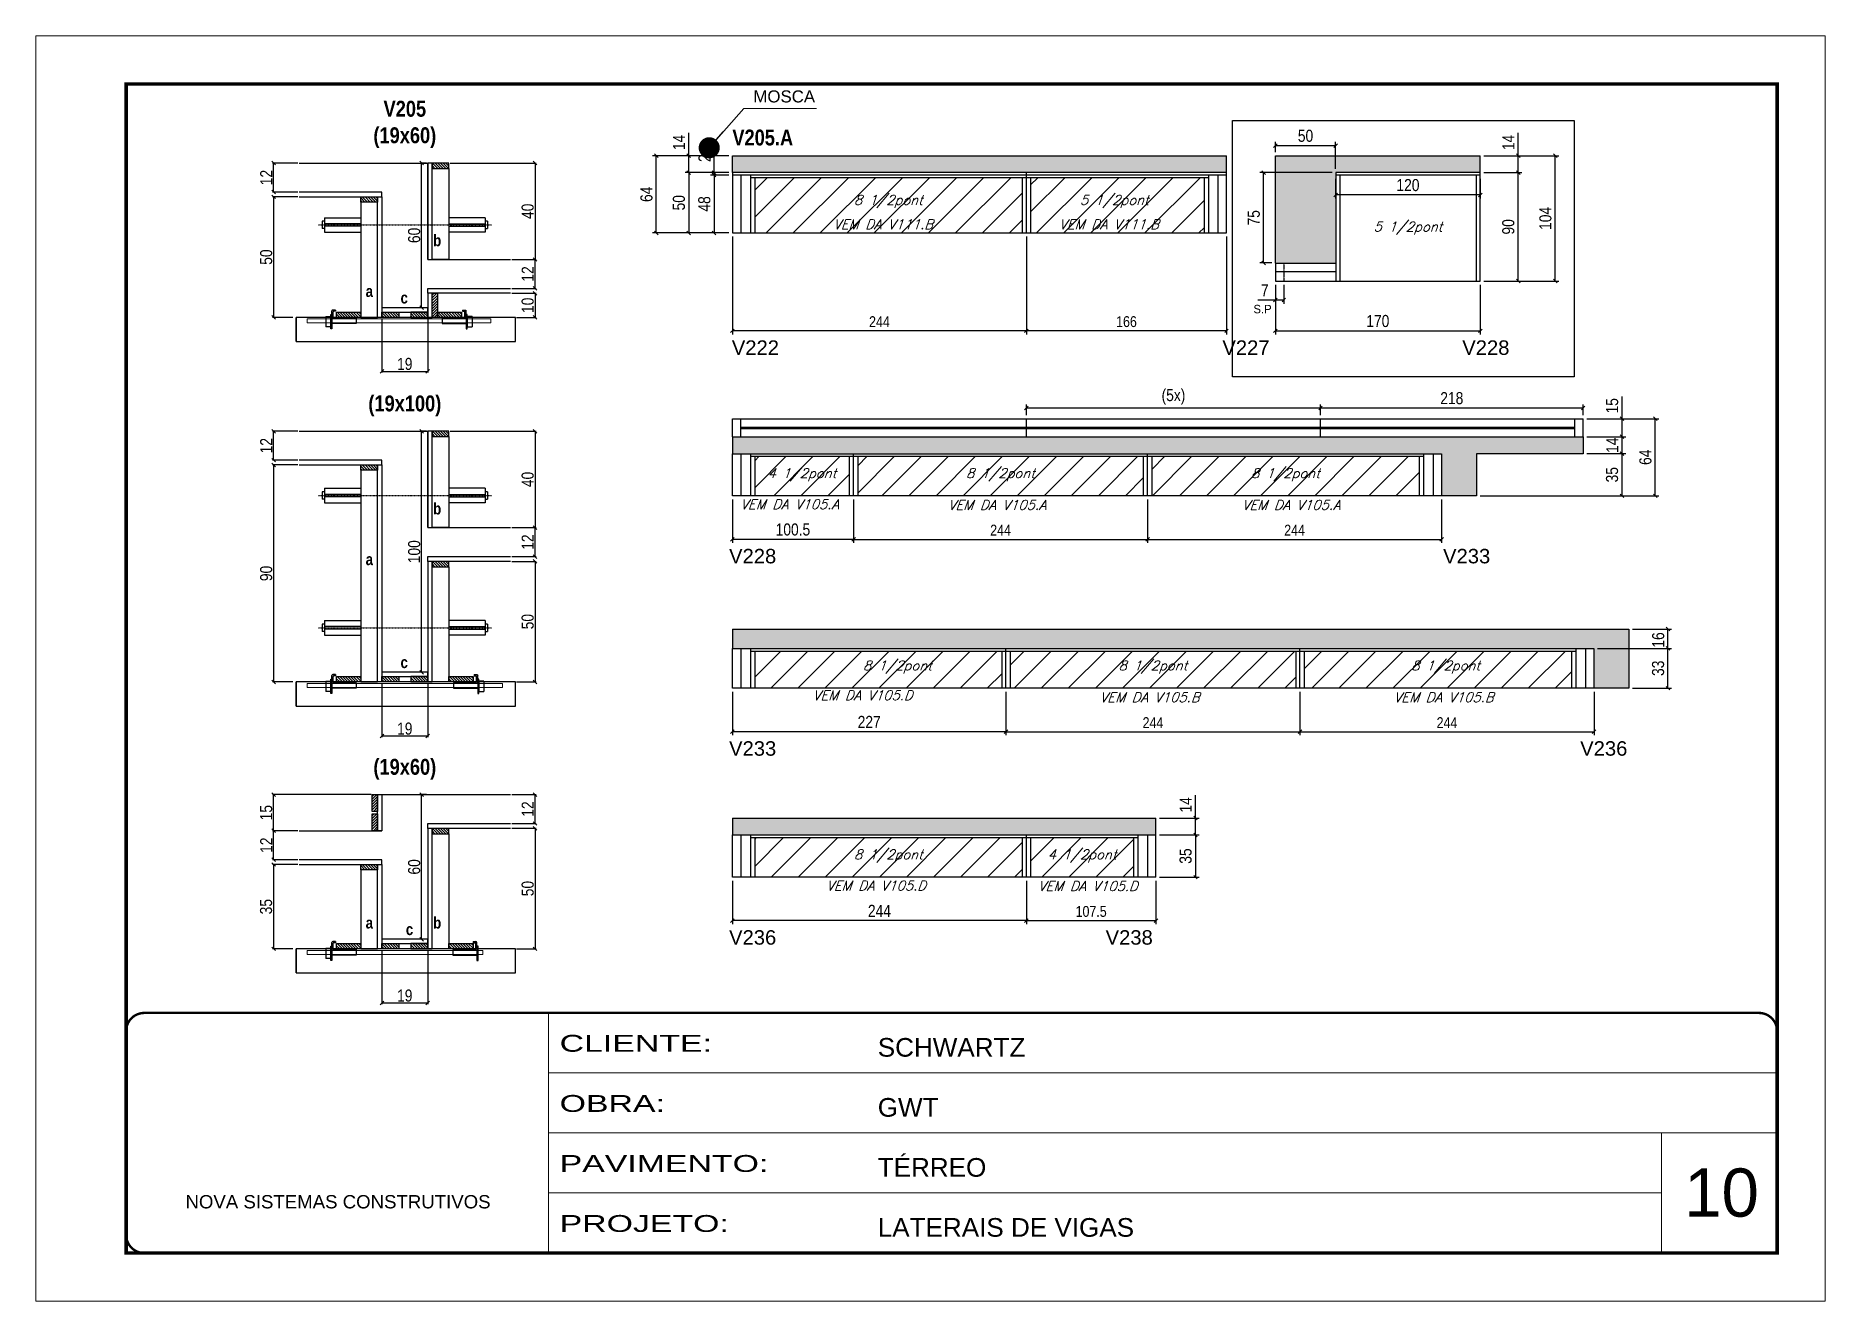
# Model space of a CAD drawing. Extents: x 2603 to 22413, y 1253 to 30260.
# Drawn here: x 4201 to 5686, y 26522 to 27572 of the extents above; entities that cross this region are included whole.
import ezdxf

# ---------------------------------------------------------------- set-up
doc = ezdxf.new("R2010")
doc.units = 0
for name, pattern in [('CONTINUO', [0]), ('DASHED', [0.75, 0.5, -0.25]), ('HIDDEN', [0.375, 0.25, -0.125])]:
    doc.linetypes.add(name, pattern=pattern)
for name, color, linetype in [('5', 5, 'Continuous'), ('barrote', 251, 'Continuous'), ('COTA', 241, 'Continuous'), ('detalhes', 4, 'Continuous'), ('NOMENCLATURA', 7, 'Continuous'), ('Painéis', 200, 'Continuous'), ('presilha', 1, 'Continuous'), ('SARR_2.2x10', 60, 'Continuous'), ('SARR_2.2x7', 40, 'Continuous'), ('SARR_3.5x7', 81, 'Continuous'), ('TENSOR', 3, 'Continuous'), ('texto', 7, 'Continuous')]:
    doc.layers.add(name, color=color, linetype=linetype)
for name, color, linetype, lineweight in [('CARIMBO', 255, 'Continuous', 9), ('CONCRETO', 251, 'Continuous', 25), ('Folhas', 255, 'Continuous', 9), ('Hachura', 251, 'Continuous', 9), ('SARRAFO DE PRESSAO', 251, 'DASHED', 9), ('SCO-___-LAJ', 2, 'Continuous', 0)]:
    doc.layers.add(name, color=color, linetype=linetype, lineweight=lineweight)
doc.styles.add('ARIAL', font='arial.ttf')
doc.styles.add('COTA TECNICA', font='techl___.ttf', dxfattribs={"height": 10})
doc.styles.add('COTA TECNICA 2X', font='techl___.ttf', dxfattribs={"height": 10})
doc.styles.add('COTA TECNICA-50', font='techl___.ttf', dxfattribs={"height": 9})
doc.styles.add('Romans', font='romans.shx')
doc.styles.add('ROMAS860', font='ROMAS860.SHX')
doc.styles.get("Standard").update_dxf_attribs({"font": 'arial.ttf'})
doc.styles.add('TECNICA', font='techb___.ttf', dxfattribs={"height": 10})
doc.styles.add('Tecnologia', font='')
doc.styles.get('Tecnologia').set_extended_font_data('Forgotten Futurist')
doc.dimstyles.new('3x', dxfattribs={"dimtxt": 10, "dimasz": 5, "dimexe": 7, "dimexo": 5, "dimgap": 4, "dimtad": 1, "dimdec": 4, "dimlfac": 0.333333, "dimdsep": 46, "dimtxsty": 'Standard', "dimblk": 'DOT', "dimcen": 0.09, "dimclrd": 1, "dimclre": 1, "dimclrt": 2, "dimadec": 0, "dimazin": 2, "dimtfac": 1, "dimtdec": 4, "dimtmove": 0, "dimatfit": 3, "dimldrblk": 'DOT', "dimfxl": 1, "dimtolj": 1, "dimtzin": 0, "dimlwd": 9, "dimlwe": 9, "dimarcsym": 0})
doc.dimstyles.new('COTA PAINEL-50', dxfattribs={"dimtxt": 9, "dimasz": 3, "dimexe": 3, "dimexo": 3, "dimgap": 3, "dimtad": 1, "dimdec": 1, "dimzin": 12, "dimdsep": 46, "dimtxsty": 'COTA TECNICA-50', "dimblk1": 'OBLIQUE', "dimblk2": 'OBLIQUE', "dimsah": 1, "dimcen": 0.9, "dimclrd": 4, "dimclre": 4, "dimclrt": 240, "dimadec": 1, "dimazin": 3, "dimtfac": 1, "dimtdec": 1, "dimtmove": 0, "dimatfit": 3, "dimfxl": 1, "dimtolj": 1, "dimtzin": 12, "dimarcsym": 0})
doc.dimstyles.new('PAINEL', dxfattribs={"dimtxt": 10, "dimasz": 3, "dimexe": 3, "dimexo": 3, "dimgap": 3, "dimtad": 1, "dimdec": 1, "dimzin": 12, "dimdsep": 46, "dimtxsty": 'COTA TECNICA', "dimblk1": 'OBLIQUE', "dimblk2": 'OBLIQUE', "dimsah": 1, "dimcen": 0.9, "dimclrd": 4, "dimclre": 4, "dimclrt": 240, "dimadec": 1, "dimazin": 3, "dimtfac": 1, "dimtdec": 1, "dimtmove": 0, "dimatfit": 3, "dimfxl": 1, "dimtolj": 1, "dimtzin": 12, "dimarcsym": 0})
doc.dimstyles.new('SECAO', dxfattribs={"dimscale": 0.333333, "dimtxt": 5, "dimasz": 9, "dimexe": 3, "dimexo": 3, "dimgap": 3, "dimtad": 1, "dimdec": 1, "dimlfac": 0.5, "dimzin": 12, "dimdsep": 46, "dimtxsty": 'COTA TECNICA 2X', "dimblk1": 'OBLIQUE', "dimblk2": 'OBLIQUE', "dimsah": 1, "dimcen": 0.9, "dimclrd": 4, "dimclre": 4, "dimclrt": 240, "dimadec": 1, "dimazin": 3, "dimtfac": 1, "dimtdec": 1, "dimtmove": 0, "dimatfit": 3, "dimfxl": 1, "dimtolj": 1, "dimtzin": 12, "dimarcsym": 0})
pattern_1 = [(45, (-126418.031, -5371.03), (-11.2253202, 11.2253202), [])]
pattern_2 = [(50, (-126418.0314, -5371.0305), (5.46554007, -0.47817257), [0.5715, -6.2865]), (355, (-126418.0314, -5371.0305), (-1.05730264, 5.73170536), [0.4572, -5.02921753]), (100.4514447, (-126417.576, -5371.0704), (4.40823741, 5.25353256), [0.48570026, -5.34270734]), (46.1842, (-126418.0314, -5369.5065), (8.13237123, -1.26126984), [0.85725, -9.42975]), (96.6355576, (-126417.354, -5369.612), (7.122124, 7.42278374), [0.7285507, -8.01406824]), (351.184151, (-126418.031, -5369.5065), (7.122124, 7.42278374), [0.685799, -7.54379196]), (21, (-126417.2694, -5369.8875), (4.54843174, -3.06795595), [0.5715, -6.2865]), (326, (-126417.2694, -5369.8875), (1.85406085, 5.52563898), [0.4572, -5.0292]), (71.451445, (-126416.8904, -5370.143), (6.40249258, 2.45768307), [0.48570026, -5.34269813]), (37.5, (-126418.0314, -5371.0305), (0.092658098, 2.536651166), [0, -4.96824, 0, -5.1054, 0, -5.04825]), (7.5, (-126418.0314, -5371.0305), (2.004589875, 3.005417245), [0, -2.91084, 0, -4.85394, 0, -1.92405]), (327.5, (-126419.7307, -5371.0305), (4.067717855, -0.17186232), [0, -1.905, 0, -5.9436, 0, -7.8867]), (317.5, (-126420.4927, -5371.0305), (4.44387544, 0.76279473), [0, -2.4765, 0, -3.94716, 0, -5.6007])]

msp = doc.modelspace()

# ---------------------------------------------------------------- texts
at = {"layer": '5', "linetype": 'Continuous'}
for s, p in [('V222', (4779.09, 27307.29)), ('V227', (5186.19, 27307.29)), ('V228', (5385.27, 27307.29)), ('V228', (4776.81, 27134.29)), ('V233', (5369.34, 27134.29)), ('V233', (4776.81, 26974.68)), ('V236', (5483.12, 26974.68)), ('V236', (4776.81, 26817.88)), ('V238', (5089.29, 26817.88))]:
    msp.add_text(s, height=12, rotation=359.99996, dxfattribs=at).set_placement(p)
at = {"layer": 'CARIMBO', "style": 'ARIAL'}
for s, height, p in [('MOSCA', 10, (4796.97, 27516.72)), ('10', 40, (5569.33, 26592.17))]:
    msp.add_text(s, height=height, dxfattribs=at).set_placement(p)
at = {"layer": 'detalhes', "style": 'TECNICA'}
for s, p in [('b', (4531.22, 27397.39)), ('a', (4475.24, 27355.29)), ('c', (4504.18, 27349.87)), ('b', (4531.22, 27174.88)), ('a', (4475.24, 27132.78)), ('c', (4504.18, 27047.36)), ('a', (4475.24, 26831.25)), ('b', (4531.22, 26831.24)), ('c', (4508.59, 26825.83))]:
    msp.add_text(s, height=9.6, dxfattribs=at).set_placement(p)
at = {"layer": 'NOMENCLATURA', "style": 'TECNICA'}
msp.add_text('V205.A', height=13.2, dxfattribs=at).set_placement((4779.55, 27481.01))
at = {"layer": 'NOMENCLATURA', "char_height": 13.2, "attachment_point": 2, "style": 'TECNICA'}
for s, insert in [('V205\\P(19x60)', (4507.72, 27518.09)), ('\\P(19x100)', (4507.72, 27295.58)), ('\\P(19x60)', (4507.72, 26994.05))]:
    msp.add_mtext_dynamic_manual_height_columns(s, width=300.2766, gutter_width=1, heights=[0], dxfattribs=dict(at, insert=insert))
at = {"layer": 'texto', "color": 2, "char_height": 8, "attachment_point": 5, "style": 'Romans'}
for s, insert in [('{\\Q19;\\C256;8 1/2pont}', (4909.05, 27434.49)), ('{\\Q19;\\C256;5 1/2pont}', (5096.55, 27434.49)), ('{\\Q19;\\C256;VEM DA V111.B}', (4904.63, 27415.7)), ('{\\Q19;\\C256;VEM DA V111.B}', (5092.13, 27415.7)), ('{\\Q19;\\C256;5 1/2pont}', (5340.25, 27412.39)), ('{\\Q19;\\C256;4 1/2pont}', (4837.3, 27207.78)), ('{\\Q19;\\C256;8 1/2pont}', (5002.05, 27207.78)), ('{\\Q19;\\C256;8 1/2pont}', (5238.55, 27207.78)), ('{\\Q19;\\C256;VEM DA V105.A}', (4827.05, 27183.35)), ('{\\Q19;\\C256;VEM DA V105.A}', (4999.3, 27182.8)), ('{\\Q19;\\C256;VEM DA V105.A}', (5243.3, 27182.8)), ('{\\Q19;\\C256;8 1/2pont}', (4916.55, 27048.17)), ('{\\Q19;\\C256;8 1/2pont}', (5128.55, 27048.17)), ('{\\Q19;\\C256;8 1/2pont}', (5371.55, 27048.17)), ('{\\Q19;\\C256;VEM DA V105.D}', (4887.7, 27024.86)), ('{\\Q19;\\C256;VEM DA V105.B}', (5125.8, 27023.19)), ('{\\Q19;\\C256;VEM DA V105.B}', (5369.8, 27023.19)), ('{\\Q19;\\C256;8 1/2pont}', (4909.05, 26891.37)), ('{\\Q19;\\C256;4 1/2pont}', (5069.8, 26891.37)), ('{\\Q19;\\C256;VEM DA V105.D}', (4898.8, 26866.9)), ('{\\Q19;\\C256;VEM DA V105.D}', (5074.55, 26866.43))]:
    msp.add_mtext(s, dxfattribs=dict(at, insert=insert))
at = {"layer": 'texto', "color": 4, "insert": (5219.54, 27345.21), "char_height": 7, "attachment_point": 5, "style": 'ROMAS860'}
msp.add_mtext('S.P', dxfattribs=at)

# ---------------------------------------------------------------- blocks, each defined once
blk = doc.blocks.new('9999999999')
at = {"color": 30, "linetype": 'CONTINUO'}
for p, q in [((98564.6, 34230.2), (98564.6, 34429.4)), ((98564.6, 34379.6), (99584, 34379.6)), ((98564.6, 34329.8), (99488, 34329.8)), ((99584, 34329.8), (99488, 34329.8)), ((99488, 34329.8), (99488, 34230.2)), ((98564.6, 34280), (99488, 34280))]:
    blk.add_line(p, q, dxfattribs=at)
at = {"color": 30, "linetype": 'CONTINUO', "const_width": 2}
blk.add_lwpolyline([(99584, 34230.2), (99584, 34414.4, 0.414214), (99569, 34429.4), (98229, 34429.4, 0.414214), (98214, 34414.4), (98214, 34245.2, 0.414214), (98229, 34230.2), (99584, 34230.2)], format="xyb", dxfattribs=at)
at = {"layer": 'Folhas'}
blk.add_lwpolyline([(98139, 34190.2), (99624, 34190.2), (99624, 35240.2), (98139, 35240.2)], close=True, dxfattribs=at)
at = {"layer": 'Folhas', "color": 30, "const_width": 3}
blk.add_lwpolyline([(98214, 34230.2), (99584, 34230.2), (99584, 35200.2), (98214, 35200.2)], close=True, dxfattribs=at)
at = {"color": 7, "linetype": 'Continuous', "ltscale": 5, "style": 'ARIAL'}
for s, height, p in [('SCHWARTZ', 15.48, (98837.7, 34393.1)), ('GWT', 15.48, (98837.7, 34343.3)), ('TÉRREO', 15.48, (98837.7, 34293.5)), ('NOVA SISTEMAS CONSTRUTIVOS', 11.059, (98263.2, 34267.2)), ('LATERAIS DE VIGAS', 15.483, (98837.7, 34243.7))]:
    blk.add_text(s, height=height, dxfattribs=at).set_placement(p)
at = {"layer": 'Folhas', "color": 7, "style": 'Tecnologia', "width": 1.5}
for s, p in [('CLIENTE:', (98573.7, 34397.2)), ('OBRA:', (98573.7, 34347.3)), ('PAVIMENTO:', (98573.7, 34297.5)), ('PROJETO:', (98573.7, 34247.7))]:
    blk.add_text(s, height=14, dxfattribs=at).set_placement(p)
blk = doc.blocks.new('PRESILHA METÁLICA 1')
at = {"layer": 'presilha'}
for p, q in [((0, 13), (6, 13)), ((0, 13), (0, 0)), ((6, 0), (0, 0)), ((6, 15.5), (7.5, 15.5)), ((6, -2.5), (6, 15.5)), ((6, 13), (6, 0)), ((7.5, 10.6), (7.5, 19.9)), ((7.5, 15.5), (7.5, -2.5)), ((37.5, 4.1), (7.5, 4.1)), ((12, 21), (8.6, 21)), ((9, 11.6), (9, 18.9)), ((12, 19.5), (9.6, 19.5)), ((37.5, 11), (9.6, 11)), ((12, 21), (12, 19.5)), ((37.5, 11), (37.5, 4.1)), ((7.5, -2.5), (6, -2.5))]:
    blk.add_line(p, q, dxfattribs=at)
for centre, radius, start, end in [((8.6, 19.9), 1.14, 90, 180), ((9.6, 18.9), 0.57, 90, 180), ((9.6, 11.6), 0.57, 180, 270)]:
    blk.add_arc(centre, radius, start, end, dxfattribs=at)
blk = doc.blocks.new('_Oblique')
at = {"color": 0, "linetype": 'ByBlock', "lineweight": -2}
blk.add_line((-0.5, -0.5), (0.5, 0.5), dxfattribs=at)
blk = doc.blocks.new('*D577')
at = {"layer": 'COTA', "color": 4, "lineweight": -2, "transparency": 16777216}
for p, q in [((4596.4, 27358.4), (4616.8, 27358.4)), ((4615.8, 27358.4), (4615.8, 27338.4)), ((4600.5, 27338.4), (4616.8, 27338.4))]:
    blk.add_line(p, q, dxfattribs=at)
at = {"layer": 'Defpoints', "color": 0, "transparency": 16777216}
for p in [(4595.4, 27358.4), (4599.5, 27338.4), (4615.8, 27338.4)]:
    blk.add_point(p, dxfattribs=at)
at = {"layer": 'COTA', "color": 4, "lineweight": -2, "transparency": 16777216, "xscale": 3, "yscale": 3, "zscale": 3}
for p, rotation in [((4615.8, 27358.4), 90), ((4615.8, 27338.4), 270)]:
    blk.add_blockref('_Oblique', p, dxfattribs=dict(at, rotation=rotation))
at = {"layer": 'COTA', "color": 240, "transparency": 16777216, "insert": (4609.7, 27348.4), "char_height": 10, "attachment_point": 5, "rotation": 90, "style": 'COTA TECNICA 2X'}
blk.add_mtext('\\A1;10', dxfattribs=at)
blk = doc.blocks.new('*D578')
at = {"layer": 'COTA', "color": 4, "lineweight": -2, "transparency": 16777216}
for p, q in [((4596.4, 27386.4), (4616.8, 27386.4)), ((4615.8, 27362.4), (4615.8, 27386.4)), ((4596.4, 27362.4), (4616.8, 27362.4))]:
    blk.add_line(p, q, dxfattribs=at)
at = {"layer": 'Defpoints', "color": 0, "transparency": 16777216}
for p in [(4595.4, 27386.4), (4615.8, 27386.4), (4595.4, 27362.4)]:
    blk.add_point(p, dxfattribs=at)
at = {"layer": 'COTA', "color": 4, "lineweight": -2, "transparency": 16777216, "xscale": 3, "yscale": 3, "zscale": 3}
for p, rotation in [((4615.8, 27386.4), 90), ((4615.8, 27362.4), 270)]:
    blk.add_blockref('_Oblique', p, dxfattribs=dict(at, rotation=rotation))
at = {"layer": 'COTA', "color": 240, "transparency": 16777216, "insert": (4609.7, 27374.4), "char_height": 10, "attachment_point": 5, "rotation": 90, "style": 'COTA TECNICA 2X'}
blk.add_mtext('\\A1;12', dxfattribs=at)
blk = doc.blocks.new('*D579')
at = {"layer": 'COTA', "color": 4, "lineweight": -2, "transparency": 16777216}
for p, q in [((4419, 27438.4), (4397.8, 27438.4)), ((4398.8, 27438.4), (4398.8, 27338.4)), ((4414.9, 27338.4), (4397.8, 27338.4))]:
    blk.add_line(p, q, dxfattribs=at)
at = {"layer": 'Defpoints', "color": 0, "transparency": 16777216}
for p in [(4420, 27438.4), (4398.8, 27338.4), (4415.9, 27338.4)]:
    blk.add_point(p, dxfattribs=at)
at = {"layer": 'COTA', "color": 4, "lineweight": -2, "transparency": 16777216, "xscale": 3, "yscale": 3, "zscale": 3}
for p, rotation in [((4398.8, 27438.4), 90), ((4398.8, 27338.4), 270)]:
    blk.add_blockref('_Oblique', p, dxfattribs=dict(at, rotation=rotation))
at = {"layer": 'COTA', "color": 240, "transparency": 16777216, "insert": (4392.7, 27388.4), "char_height": 10, "attachment_point": 5, "rotation": 90, "style": 'COTA TECNICA 2X'}
blk.add_mtext('\\A1;50', dxfattribs=at)
blk = doc.blocks.new('*D2995')
at = {"layer": 'COTA', "color": 4, "lineweight": -2, "transparency": 16777216}
for p, q in [((4525.7, 27466.4), (4520.6, 27466.4)), ((4521.6, 27346.4), (4521.6, 27466.4)), ((4525.7, 27346.4), (4520.6, 27346.4))]:
    blk.add_line(p, q, dxfattribs=at)
at = {"layer": 'Defpoints', "color": 0, "transparency": 16777216}
for p in [(4521.6, 27466.4), (4526.7, 27466.4), (4526.7, 27346.4)]:
    blk.add_point(p, dxfattribs=at)
at = {"layer": 'COTA', "color": 4, "lineweight": -2, "transparency": 16777216, "xscale": 3, "yscale": 3, "zscale": 3}
for p, rotation in [((4521.6, 27466.4), 90), ((4521.6, 27346.4), 270)]:
    blk.add_blockref('_Oblique', p, dxfattribs=dict(at, rotation=rotation))
at = {"layer": 'COTA', "color": 240, "transparency": 16777216, "insert": (4515.5, 27406.4), "char_height": 10, "attachment_point": 5, "rotation": 90, "style": 'COTA TECNICA 2X'}
blk.add_mtext('\\A1;60', dxfattribs=at)
blk = doc.blocks.new('*D2996')
at = {"layer": 'COTA', "color": 4, "lineweight": -2, "transparency": 16777216}
for p, q in [((4419, 27466.4), (4397.8, 27466.4)), ((4398.8, 27442.4), (4398.8, 27466.4)), ((4419, 27442.4), (4397.8, 27442.4))]:
    blk.add_line(p, q, dxfattribs=at)
at = {"layer": 'Defpoints', "color": 0, "transparency": 16777216}
for p in [(4398.8, 27466.4), (4420, 27466.4), (4420, 27442.4)]:
    blk.add_point(p, dxfattribs=at)
at = {"layer": 'COTA', "color": 4, "lineweight": -2, "transparency": 16777216, "xscale": 3, "yscale": 3, "zscale": 3}
for p, rotation in [((4398.8, 27466.4), 90), ((4398.8, 27442.4), 270)]:
    blk.add_blockref('_Oblique', p, dxfattribs=dict(at, rotation=rotation))
at = {"layer": 'COTA', "color": 240, "transparency": 16777216, "insert": (4392.7, 27454.4), "char_height": 10, "attachment_point": 5, "rotation": 90, "style": 'COTA TECNICA 2X'}
blk.add_mtext('\\A1;12', dxfattribs=at)
blk = doc.blocks.new('*D2997')
at = {"layer": 'COTA', "color": 4, "lineweight": -2, "transparency": 16777216}
for p, q in [((4488.7, 27337.4), (4488.7, 27292.6)), ((4526.7, 27337.4), (4526.7, 27292.6)), ((4488.7, 27293.6), (4526.7, 27293.6))]:
    blk.add_line(p, q, dxfattribs=at)
at = {"layer": 'Defpoints', "color": 0, "transparency": 16777216}
for p in [(4488.7, 27338.4), (4526.7, 27338.4), (4526.7, 27293.6)]:
    blk.add_point(p, dxfattribs=at)
at = {"layer": 'COTA', "color": 4, "lineweight": -2, "transparency": 16777216, "xscale": 3, "yscale": 3, "zscale": 3, "rotation": 180}
blk.add_blockref('_Oblique', (4488.7, 27293.6), dxfattribs=at)
at = {"layer": 'COTA', "color": 4, "lineweight": -2, "transparency": 16777216, "xscale": 3, "yscale": 3, "zscale": 3}
blk.add_blockref('_Oblique', (4526.7, 27293.6), dxfattribs=at)
at = {"layer": 'COTA', "color": 240, "transparency": 16777216, "insert": (4507.7, 27299.7), "char_height": 10, "attachment_point": 5, "style": 'COTA TECNICA 2X'}
blk.add_mtext('\\A1;19', dxfattribs=at)
blk = doc.blocks.new('*D2998')
at = {"layer": 'COTA', "color": 4, "lineweight": -2, "transparency": 16777216}
for p, q in [((4545.3, 27466.4), (4616.8, 27466.4)), ((4615.8, 27466.4), (4615.8, 27386.4)), ((4596.4, 27386.4), (4616.8, 27386.4))]:
    blk.add_line(p, q, dxfattribs=at)
at = {"layer": 'Defpoints', "color": 0, "transparency": 16777216}
for p in [(4544.3, 27466.4), (4595.4, 27386.4), (4615.8, 27386.4)]:
    blk.add_point(p, dxfattribs=at)
at = {"layer": 'COTA', "color": 4, "lineweight": -2, "transparency": 16777216, "xscale": 3, "yscale": 3, "zscale": 3}
for p, rotation in [((4615.8, 27466.4), 90), ((4615.8, 27386.4), 270)]:
    blk.add_blockref('_Oblique', p, dxfattribs=dict(at, rotation=rotation))
at = {"layer": 'COTA', "color": 240, "transparency": 16777216, "insert": (4609.7, 27426.4), "char_height": 10, "attachment_point": 5, "rotation": 90, "style": 'COTA TECNICA 2X'}
blk.add_mtext('\\A1;40', dxfattribs=at)
blk = doc.blocks.new('*D606')
at = {"layer": 'COTA', "color": 4, "lineweight": -2, "transparency": 16777216}
for p, q in [((4596.4, 27135.9), (4616.8, 27135.9)), ((4615.8, 27135.9), (4615.8, 27035.9)), ((4600.5, 27035.9), (4616.8, 27035.9))]:
    blk.add_line(p, q, dxfattribs=at)
at = {"layer": 'Defpoints', "color": 0, "transparency": 16777216}
for p in [(4595.4, 27135.9), (4599.5, 27035.9), (4615.8, 27035.9)]:
    blk.add_point(p, dxfattribs=at)
at = {"layer": 'COTA', "color": 4, "lineweight": -2, "transparency": 16777216, "xscale": 3, "yscale": 3, "zscale": 3}
for p, rotation in [((4615.8, 27135.9), 90), ((4615.8, 27035.9), 270)]:
    blk.add_blockref('_Oblique', p, dxfattribs=dict(at, rotation=rotation))
at = {"layer": 'COTA', "color": 240, "transparency": 16777216, "insert": (4609.7, 27085.9), "char_height": 10, "attachment_point": 5, "rotation": 90, "style": 'COTA TECNICA 2X'}
blk.add_mtext('\\A1;50', dxfattribs=at)
blk = doc.blocks.new('*D607')
at = {"layer": 'COTA', "color": 4, "lineweight": -2, "transparency": 16777216}
for p, q in [((4596.4, 27163.9), (4616.8, 27163.9)), ((4615.8, 27139.9), (4615.8, 27163.9)), ((4596.4, 27139.9), (4616.8, 27139.9))]:
    blk.add_line(p, q, dxfattribs=at)
at = {"layer": 'Defpoints', "color": 0, "transparency": 16777216}
for p in [(4595.4, 27163.9), (4615.8, 27163.9), (4595.4, 27139.9)]:
    blk.add_point(p, dxfattribs=at)
at = {"layer": 'COTA', "color": 4, "lineweight": -2, "transparency": 16777216, "xscale": 3, "yscale": 3, "zscale": 3}
for p, rotation in [((4615.8, 27163.9), 90), ((4615.8, 27139.9), 270)]:
    blk.add_blockref('_Oblique', p, dxfattribs=dict(at, rotation=rotation))
at = {"layer": 'COTA', "color": 240, "transparency": 16777216, "insert": (4609.7, 27151.9), "char_height": 10, "attachment_point": 5, "rotation": 90, "style": 'COTA TECNICA 2X'}
blk.add_mtext('\\A1;12', dxfattribs=at)
blk = doc.blocks.new('*D608')
at = {"layer": 'COTA', "color": 4, "lineweight": -2, "transparency": 16777216}
for p, q in [((4419, 27215.9), (4397.8, 27215.9)), ((4398.8, 27215.9), (4398.8, 27035.9)), ((4414.9, 27035.9), (4397.8, 27035.9))]:
    blk.add_line(p, q, dxfattribs=at)
at = {"layer": 'Defpoints', "color": 0, "transparency": 16777216}
for p in [(4420, 27215.9), (4398.8, 27035.9), (4415.9, 27035.9)]:
    blk.add_point(p, dxfattribs=at)
at = {"layer": 'COTA', "color": 4, "lineweight": -2, "transparency": 16777216, "xscale": 3, "yscale": 3, "zscale": 3}
for p, rotation in [((4398.8, 27215.9), 90), ((4398.8, 27035.9), 270)]:
    blk.add_blockref('_Oblique', p, dxfattribs=dict(at, rotation=rotation))
at = {"layer": 'COTA', "color": 240, "transparency": 16777216, "insert": (4392.7, 27125.9), "char_height": 10, "attachment_point": 5, "rotation": 90, "style": 'COTA TECNICA 2X'}
blk.add_mtext('\\A1;90', dxfattribs=at)
blk = doc.blocks.new('*D3046')
at = {"layer": 'COTA', "color": 4, "lineweight": -2, "transparency": 16777216}
for p, q in [((4525.7, 27243.9), (4520.6, 27243.9)), ((4521.6, 27043.9), (4521.6, 27243.9)), ((4525.7, 27043.9), (4520.6, 27043.9))]:
    blk.add_line(p, q, dxfattribs=at)
at = {"layer": 'Defpoints', "color": 0, "transparency": 16777216}
for p in [(4521.6, 27243.9), (4526.7, 27243.9), (4526.7, 27043.9)]:
    blk.add_point(p, dxfattribs=at)
at = {"layer": 'COTA', "color": 4, "lineweight": -2, "transparency": 16777216, "xscale": 3, "yscale": 3, "zscale": 3}
for p, rotation in [((4521.6, 27243.9), 90), ((4521.6, 27043.9), 270)]:
    blk.add_blockref('_Oblique', p, dxfattribs=dict(at, rotation=rotation))
at = {"layer": 'COTA', "color": 240, "transparency": 16777216, "insert": (4515.5, 27143.9), "char_height": 10, "attachment_point": 5, "rotation": 90, "style": 'COTA TECNICA 2X'}
blk.add_mtext('\\A1;100', dxfattribs=at)
blk = doc.blocks.new('*D3047')
at = {"layer": 'COTA', "color": 4, "lineweight": -2, "transparency": 16777216}
for p, q in [((4419, 27243.9), (4397.8, 27243.9)), ((4398.8, 27219.9), (4398.8, 27243.9)), ((4419, 27219.9), (4397.8, 27219.9))]:
    blk.add_line(p, q, dxfattribs=at)
at = {"layer": 'Defpoints', "color": 0, "transparency": 16777216}
for p in [(4398.8, 27243.9), (4420, 27243.9), (4420, 27219.9)]:
    blk.add_point(p, dxfattribs=at)
at = {"layer": 'COTA', "color": 4, "lineweight": -2, "transparency": 16777216, "xscale": 3, "yscale": 3, "zscale": 3}
for p, rotation in [((4398.8, 27243.9), 90), ((4398.8, 27219.9), 270)]:
    blk.add_blockref('_Oblique', p, dxfattribs=dict(at, rotation=rotation))
at = {"layer": 'COTA', "color": 240, "transparency": 16777216, "insert": (4392.7, 27231.9), "char_height": 10, "attachment_point": 5, "rotation": 90, "style": 'COTA TECNICA 2X'}
blk.add_mtext('\\A1;12', dxfattribs=at)
blk = doc.blocks.new('*D3048')
at = {"layer": 'COTA', "color": 4, "lineweight": -2, "transparency": 16777216}
for p, q in [((4488.7, 27034.9), (4488.7, 26990.1)), ((4526.7, 27034.9), (4526.7, 26990.1)), ((4488.7, 26991.1), (4526.7, 26991.1))]:
    blk.add_line(p, q, dxfattribs=at)
at = {"layer": 'Defpoints', "color": 0, "transparency": 16777216}
for p in [(4488.7, 27035.9), (4526.7, 27035.9), (4526.7, 26991.1)]:
    blk.add_point(p, dxfattribs=at)
at = {"layer": 'COTA', "color": 4, "lineweight": -2, "transparency": 16777216, "xscale": 3, "yscale": 3, "zscale": 3, "rotation": 180}
blk.add_blockref('_Oblique', (4488.7, 26991.1), dxfattribs=at)
at = {"layer": 'COTA', "color": 4, "lineweight": -2, "transparency": 16777216, "xscale": 3, "yscale": 3, "zscale": 3}
blk.add_blockref('_Oblique', (4526.7, 26991.1), dxfattribs=at)
at = {"layer": 'COTA', "color": 240, "transparency": 16777216, "insert": (4507.7, 26997.1), "char_height": 10, "attachment_point": 5, "style": 'COTA TECNICA 2X'}
blk.add_mtext('\\A1;19', dxfattribs=at)
blk = doc.blocks.new('*D3049')
at = {"layer": 'COTA', "color": 4, "lineweight": -2, "transparency": 16777216}
for p, q in [((4545.3, 27243.9), (4616.8, 27243.9)), ((4615.8, 27243.9), (4615.8, 27163.9)), ((4596.4, 27163.9), (4616.8, 27163.9))]:
    blk.add_line(p, q, dxfattribs=at)
at = {"layer": 'Defpoints', "color": 0, "transparency": 16777216}
for p in [(4544.3, 27243.9), (4595.4, 27163.9), (4615.8, 27163.9)]:
    blk.add_point(p, dxfattribs=at)
at = {"layer": 'COTA', "color": 4, "lineweight": -2, "transparency": 16777216, "xscale": 3, "yscale": 3, "zscale": 3}
for p, rotation in [((4615.8, 27243.9), 90), ((4615.8, 27163.9), 270)]:
    blk.add_blockref('_Oblique', p, dxfattribs=dict(at, rotation=rotation))
at = {"layer": 'COTA', "color": 240, "transparency": 16777216, "insert": (4609.7, 27203.9), "char_height": 10, "attachment_point": 5, "rotation": 90, "style": 'COTA TECNICA 2X'}
blk.add_mtext('\\A1;40', dxfattribs=at)
blk = doc.blocks.new('PRESILHA METÁLICA 2')
at = {"layer": 'presilha'}
for p, q in [((-5.2, 23.5), (-5.2, 22)), ((-5.2, 23.5), (-1.9, 23.5)), ((-0.8, 14.6), (-0.8, 22.4)), ((-30.8, 13.5), (-30.8, 6.6)), ((-30.8, 13.5), (-2.8, 13.5)), ((-30.8, 6.6), (-0.8, 6.6)), ((-5.2, 22), (-2.8, 22)), ((-2.2, 14.1), (-2.2, 21.4)), ((0.8, 18), (-0.8, 18)), ((-0.8, 18), (-0.8, 0)), ((-0.8, 0), (0.8, 0)), ((0.8, 0), (0.8, 18))]:
    blk.add_line(p, q, dxfattribs=at)
for centre, radius, start, end in [((-1.9, 22.4), 1.14, 0, 90), ((-2.8, 21.4), 0.57, 0, 90), ((-2.8, 14.1), 0.57, 270, 0)]:
    blk.add_arc(centre, radius, start, end, dxfattribs=at)
blk = doc.blocks.new('*D609')
at = {"layer": 'COTA', "color": 4, "lineweight": -2, "transparency": 16777216}
for p, q in [((4596.4, 26914.4), (4616.8, 26914.4)), ((4615.8, 26914.4), (4615.8, 26814.4)), ((4600.5, 26814.4), (4616.8, 26814.4))]:
    blk.add_line(p, q, dxfattribs=at)
at = {"layer": 'Defpoints', "color": 0, "transparency": 16777216}
for p in [(4595.4, 26914.4), (4599.5, 26814.4), (4615.8, 26814.4)]:
    blk.add_point(p, dxfattribs=at)
at = {"layer": 'COTA', "color": 4, "lineweight": -2, "transparency": 16777216, "xscale": 3, "yscale": 3, "zscale": 3}
for p, rotation in [((4615.8, 26914.4), 90), ((4615.8, 26814.4), 270)]:
    blk.add_blockref('_Oblique', p, dxfattribs=dict(at, rotation=rotation))
at = {"layer": 'COTA', "color": 240, "transparency": 16777216, "insert": (4609.7, 26864.4), "char_height": 10, "attachment_point": 5, "rotation": 90, "style": 'COTA TECNICA 2X'}
blk.add_mtext('\\A1;50', dxfattribs=at)
blk = doc.blocks.new('*D610')
at = {"layer": 'COTA', "color": 4, "lineweight": -2, "transparency": 16777216}
for p, q in [((4596.4, 26942.4), (4616.8, 26942.4)), ((4615.8, 26918.4), (4615.8, 26942.4)), ((4596.4, 26918.4), (4616.8, 26918.4))]:
    blk.add_line(p, q, dxfattribs=at)
at = {"layer": 'Defpoints', "color": 0, "transparency": 16777216}
for p in [(4595.4, 26942.4), (4615.8, 26942.4), (4595.4, 26918.4)]:
    blk.add_point(p, dxfattribs=at)
at = {"layer": 'COTA', "color": 4, "lineweight": -2, "transparency": 16777216, "xscale": 3, "yscale": 3, "zscale": 3}
for p, rotation in [((4615.8, 26942.4), 90), ((4615.8, 26918.4), 270)]:
    blk.add_blockref('_Oblique', p, dxfattribs=dict(at, rotation=rotation))
at = {"layer": 'COTA', "color": 240, "transparency": 16777216, "insert": (4609.7, 26930.4), "char_height": 10, "attachment_point": 5, "rotation": 90, "style": 'COTA TECNICA 2X'}
blk.add_mtext('\\A1;12', dxfattribs=at)
blk = doc.blocks.new('*D611')
at = {"layer": 'COTA', "color": 4, "lineweight": -2, "transparency": 16777216}
for p, q in [((4419, 26884.4), (4397.8, 26884.4)), ((4398.8, 26884.4), (4398.8, 26814.4)), ((4414.9, 26814.4), (4397.8, 26814.4))]:
    blk.add_line(p, q, dxfattribs=at)
at = {"layer": 'Defpoints', "color": 0, "transparency": 16777216}
for p in [(4420, 26884.4), (4398.8, 26814.4), (4415.9, 26814.4)]:
    blk.add_point(p, dxfattribs=at)
at = {"layer": 'COTA', "color": 4, "lineweight": -2, "transparency": 16777216, "xscale": 3, "yscale": 3, "zscale": 3}
for p, rotation in [((4398.8, 26884.4), 90), ((4398.8, 26814.4), 270)]:
    blk.add_blockref('_Oblique', p, dxfattribs=dict(at, rotation=rotation))
at = {"layer": 'COTA', "color": 240, "transparency": 16777216, "insert": (4392.6, 26849.4), "char_height": 10, "attachment_point": 5, "rotation": 90, "style": 'COTA TECNICA 2X'}
blk.add_mtext('\\A1;35', dxfattribs=at)
blk = doc.blocks.new('*D3050')
at = {"layer": 'COTA', "color": 4, "lineweight": -2, "transparency": 16777216}
for p, q in [((4525.7, 26942.4), (4520.6, 26942.4)), ((4521.6, 26822.4), (4521.6, 26942.4)), ((4525.7, 26822.4), (4520.6, 26822.4))]:
    blk.add_line(p, q, dxfattribs=at)
at = {"layer": 'Defpoints', "color": 0, "transparency": 16777216}
for p in [(4521.6, 26942.4), (4526.7, 26942.4), (4526.7, 26822.4)]:
    blk.add_point(p, dxfattribs=at)
at = {"layer": 'COTA', "color": 4, "lineweight": -2, "transparency": 16777216, "xscale": 3, "yscale": 3, "zscale": 3}
for p, rotation in [((4521.6, 26942.4), 90), ((4521.6, 26822.4), 270)]:
    blk.add_blockref('_Oblique', p, dxfattribs=dict(at, rotation=rotation))
at = {"layer": 'COTA', "color": 240, "transparency": 16777216, "insert": (4515.5, 26882.4), "char_height": 10, "attachment_point": 5, "rotation": 90, "style": 'COTA TECNICA 2X'}
blk.add_mtext('\\A1;60', dxfattribs=at)
blk = doc.blocks.new('*D3051')
at = {"layer": 'COTA', "color": 4, "lineweight": -2, "transparency": 16777216}
for p, q in [((4419, 26912.4), (4397.8, 26912.4)), ((4398.8, 26888.4), (4398.8, 26912.4)), ((4419, 26888.4), (4397.8, 26888.4))]:
    blk.add_line(p, q, dxfattribs=at)
at = {"layer": 'Defpoints', "color": 0, "transparency": 16777216}
for p in [(4398.8, 26912.4), (4420, 26912.4), (4420, 26888.4)]:
    blk.add_point(p, dxfattribs=at)
at = {"layer": 'COTA', "color": 4, "lineweight": -2, "transparency": 16777216, "xscale": 3, "yscale": 3, "zscale": 3}
for p, rotation in [((4398.8, 26912.4), 90), ((4398.8, 26888.4), 270)]:
    blk.add_blockref('_Oblique', p, dxfattribs=dict(at, rotation=rotation))
at = {"layer": 'COTA', "color": 240, "transparency": 16777216, "insert": (4392.7, 26900.4), "char_height": 10, "attachment_point": 5, "rotation": 90, "style": 'COTA TECNICA 2X'}
blk.add_mtext('\\A1;12', dxfattribs=at)
blk = doc.blocks.new('*D3052')
at = {"layer": 'COTA', "color": 4, "lineweight": -2, "transparency": 16777216}
for p, q in [((4488.7, 26813.4), (4488.7, 26768.5)), ((4526.7, 26813.4), (4526.7, 26768.5)), ((4488.7, 26769.5), (4526.7, 26769.5))]:
    blk.add_line(p, q, dxfattribs=at)
at = {"layer": 'Defpoints', "color": 0, "transparency": 16777216}
for p in [(4488.7, 26814.4), (4526.7, 26814.4), (4526.7, 26769.5)]:
    blk.add_point(p, dxfattribs=at)
at = {"layer": 'COTA', "color": 4, "lineweight": -2, "transparency": 16777216, "xscale": 3, "yscale": 3, "zscale": 3, "rotation": 180}
blk.add_blockref('_Oblique', (4488.7, 26769.5), dxfattribs=at)
at = {"layer": 'COTA', "color": 4, "lineweight": -2, "transparency": 16777216, "xscale": 3, "yscale": 3, "zscale": 3}
blk.add_blockref('_Oblique', (4526.7, 26769.5), dxfattribs=at)
at = {"layer": 'COTA', "color": 240, "transparency": 16777216, "insert": (4507.7, 26775.6), "char_height": 10, "attachment_point": 5, "style": 'COTA TECNICA 2X'}
blk.add_mtext('\\A1;19', dxfattribs=at)
blk = doc.blocks.new('*D3053')
at = {"layer": 'COTA', "color": 4, "lineweight": -2, "transparency": 16777216}
for p, q in [((4479.7, 26942.4), (4397.8, 26942.4)), ((4398.8, 26912.4), (4398.8, 26942.4)), ((4419, 26912.4), (4397.8, 26912.4))]:
    blk.add_line(p, q, dxfattribs=at)
at = {"layer": 'Defpoints', "color": 0, "transparency": 16777216}
for p in [(4398.8, 26942.4), (4480.7, 26942.4), (4420, 26912.4)]:
    blk.add_point(p, dxfattribs=at)
at = {"layer": 'COTA', "color": 4, "lineweight": -2, "transparency": 16777216, "xscale": 3, "yscale": 3, "zscale": 3}
for p, rotation in [((4398.8, 26942.4), 90), ((4398.8, 26912.4), 270)]:
    blk.add_blockref('_Oblique', p, dxfattribs=dict(at, rotation=rotation))
at = {"layer": 'COTA', "color": 240, "transparency": 16777216, "insert": (4392.7, 26927.4), "char_height": 10, "attachment_point": 5, "rotation": 90, "style": 'COTA TECNICA 2X'}
blk.add_mtext('\\A1;15', dxfattribs=at)
blk = doc.blocks.new('*D3054')
at = {"layer": 'COTA', "color": 4, "linetype": 'ByBlock', "lineweight": -2, "transparency": 16777216}
for p, q in [((5023.6, 27405.5), (5023.6, 27324.2)), ((5189.6, 27405.5), (5189.6, 27324.2)), ((5189.6, 27327.2), (5023.6, 27327.2))]:
    blk.add_line(p, q, dxfattribs=at)
at = {"layer": 'Defpoints', "color": 0, "linetype": 'ByBlock', "transparency": 16777216}
for p in [(5023.6, 27408.5), (5189.6, 27408.5), (5023.6, 27327.2)]:
    blk.add_point(p, dxfattribs=at)
at = {"layer": 'COTA', "color": 4, "linetype": 'ByBlock', "lineweight": -2, "transparency": 16777216, "xscale": 3, "yscale": 3, "zscale": 3, "rotation": 180}
blk.add_blockref('_Oblique', (5023.6, 27327.2), dxfattribs=at)
at = {"layer": 'COTA', "color": 4, "linetype": 'ByBlock', "lineweight": -2, "transparency": 16777216, "xscale": 3, "yscale": 3, "zscale": 3}
blk.add_blockref('_Oblique', (5189.6, 27327.2), dxfattribs=at)
at = {"layer": 'COTA', "color": 240, "linetype": 'ByBlock', "transparency": 16777216, "insert": (5106.6, 27334.8), "char_height": 9, "attachment_point": 5, "style": 'COTA TECNICA-50'}
blk.add_mtext('\\A1;166', dxfattribs=at)
blk = doc.blocks.new('*D3055')
at = {"layer": 'COTA', "color": 4, "linetype": 'ByBlock', "lineweight": -2, "transparency": 16777216}
for p, q in [((4779.6, 27405.5), (4779.6, 27324.2)), ((5023.6, 27405.5), (5023.6, 27324.2)), ((5023.6, 27327.2), (4779.6, 27327.2))]:
    blk.add_line(p, q, dxfattribs=at)
at = {"layer": 'Defpoints', "color": 0, "linetype": 'ByBlock', "transparency": 16777216}
for p in [(4779.6, 27408.5), (5023.6, 27408.5), (4779.6, 27327.2)]:
    blk.add_point(p, dxfattribs=at)
at = {"layer": 'COTA', "color": 4, "linetype": 'ByBlock', "lineweight": -2, "transparency": 16777216, "xscale": 3, "yscale": 3, "zscale": 3, "rotation": 180}
blk.add_blockref('_Oblique', (4779.6, 27327.2), dxfattribs=at)
at = {"layer": 'COTA', "color": 4, "linetype": 'ByBlock', "lineweight": -2, "transparency": 16777216, "xscale": 3, "yscale": 3, "zscale": 3}
blk.add_blockref('_Oblique', (5023.6, 27327.2), dxfattribs=at)
at = {"layer": 'COTA', "color": 240, "linetype": 'ByBlock', "transparency": 16777216, "insert": (4901.6, 27334.8), "char_height": 9, "attachment_point": 5, "style": 'COTA TECNICA-50'}
blk.add_mtext('\\A1;244', dxfattribs=at)
blk = doc.blocks.new('*D3056')
at = {"layer": 'COTA', "color": 4, "linetype": 'ByBlock', "lineweight": -2, "transparency": 16777216}
for p, q in [((4776.6, 27458.5), (4740.3, 27458.5)), ((4743.3, 27458.5), (4743.3, 27408.5)), ((4776.6, 27408.5), (4740.3, 27408.5))]:
    blk.add_line(p, q, dxfattribs=at)
at = {"layer": 'Defpoints', "color": 0, "linetype": 'ByBlock', "transparency": 16777216}
for p in [(4779.6, 27458.5), (4743.3, 27408.5), (4779.6, 27408.5)]:
    blk.add_point(p, dxfattribs=at)
at = {"layer": 'COTA', "color": 4, "linetype": 'ByBlock', "lineweight": -2, "transparency": 16777216, "xscale": 3, "yscale": 3, "zscale": 3}
for p, rotation in [((4743.3, 27458.5), 90), ((4743.3, 27408.5), 270)]:
    blk.add_blockref('_Oblique', p, dxfattribs=dict(at, rotation=rotation))
at = {"layer": 'COTA', "color": 240, "linetype": 'ByBlock', "transparency": 16777216, "insert": (4735.2, 27433.5), "char_height": 10, "attachment_point": 5, "rotation": 90, "style": 'COTA TECNICA'}
blk.add_mtext('\\A1;50', dxfattribs=at)
blk = doc.blocks.new('*D3057')
at = {"layer": 'COTA', "color": 4, "linetype": 'ByBlock', "lineweight": -2, "transparency": 16777216}
for p, q in [((4743.3, 27472.5), (4743.3, 27491.6)), ((4776.6, 27472.5), (4740.3, 27472.5)), ((4776.6, 27458.5), (4740.3, 27458.5)), ((4743.3, 27458.5), (4743.3, 27472.5))]:
    blk.add_line(p, q, dxfattribs=at)
at = {"layer": 'Defpoints', "color": 0, "linetype": 'ByBlock', "transparency": 16777216}
for p in [(4743.3, 27472.5), (4779.6, 27472.5), (4779.6, 27458.5)]:
    blk.add_point(p, dxfattribs=at)
at = {"layer": 'COTA', "color": 4, "linetype": 'ByBlock', "lineweight": -2, "transparency": 16777216, "xscale": 3, "yscale": 3, "zscale": 3}
for p, rotation in [((4743.3, 27472.5), 90), ((4743.3, 27458.5), 270)]:
    blk.add_blockref('_Oblique', p, dxfattribs=dict(at, rotation=rotation))
at = {"layer": 'COTA', "color": 240, "linetype": 'ByBlock', "transparency": 16777216, "insert": (4735.3, 27483.5), "char_height": 10, "attachment_point": 5, "rotation": 90, "style": 'COTA TECNICA'}
blk.add_mtext('\\A1;14', dxfattribs=at)
blk = doc.blocks.new('*D3058')
at = {"layer": 'COTA', "color": 4, "linetype": 'ByBlock', "lineweight": -2, "transparency": 16777216}
for p, q in [((5230.2, 27365.5), (5230.2, 27324.2)), ((5400.2, 27365.5), (5400.2, 27324.2)), ((5230.2, 27327.2), (5400.2, 27327.2))]:
    blk.add_line(p, q, dxfattribs=at)
at = {"layer": 'Defpoints', "color": 0, "linetype": 'ByBlock', "transparency": 16777216}
for p in [(5230.2, 27368.5), (5400.2, 27368.5), (5400.2, 27327.2)]:
    blk.add_point(p, dxfattribs=at)
at = {"layer": 'COTA', "color": 4, "linetype": 'ByBlock', "lineweight": -2, "transparency": 16777216, "xscale": 3, "yscale": 3, "zscale": 3, "rotation": 180}
blk.add_blockref('_Oblique', (5230.2, 27327.2), dxfattribs=at)
at = {"layer": 'COTA', "color": 4, "linetype": 'ByBlock', "lineweight": -2, "transparency": 16777216, "xscale": 3, "yscale": 3, "zscale": 3}
blk.add_blockref('_Oblique', (5400.2, 27327.2), dxfattribs=at)
at = {"layer": 'COTA', "color": 240, "linetype": 'ByBlock', "transparency": 16777216, "insert": (5315.2, 27335.3), "char_height": 10, "attachment_point": 5, "style": 'COTA TECNICA'}
blk.add_mtext('\\A1;170', dxfattribs=at)
blk = doc.blocks.new('*D3059')
at = {"layer": 'COTA', "color": 4, "linetype": 'ByBlock', "lineweight": -2, "transparency": 16777216}
for p, q in [((5230.2, 27365.5), (5230.2, 27349.7)), ((5237.2, 27365.5), (5237.2, 27349.7)), ((5230.2, 27352.7), (5215.5, 27352.7)), ((5237.2, 27352.7), (5230.2, 27352.7))]:
    blk.add_line(p, q, dxfattribs=at)
at = {"layer": 'Defpoints', "color": 0, "linetype": 'ByBlock', "transparency": 16777216}
for p in [(5230.2, 27368.5), (5237.2, 27368.5), (5230.2, 27352.7)]:
    blk.add_point(p, dxfattribs=at)
at = {"layer": 'COTA', "color": 4, "linetype": 'ByBlock', "lineweight": -2, "transparency": 16777216, "xscale": 3, "yscale": 3, "zscale": 3, "rotation": 180}
blk.add_blockref('_Oblique', (5230.2, 27352.7), dxfattribs=at)
at = {"layer": 'COTA', "color": 4, "linetype": 'ByBlock', "lineweight": -2, "transparency": 16777216, "xscale": 3, "yscale": 3, "zscale": 3}
blk.add_blockref('_Oblique', (5237.2, 27352.7), dxfattribs=at)
at = {"layer": 'COTA', "color": 240, "linetype": 'ByBlock', "transparency": 16777216, "insert": (5221.4, 27360.8), "char_height": 10, "attachment_point": 5, "style": 'COTA TECNICA'}
blk.add_mtext('\\A1;7', dxfattribs=at)
blk = doc.blocks.new('*D3060')
at = {"layer": 'COTA', "color": 4, "linetype": 'ByBlock', "lineweight": -2, "transparency": 16777216}
for p, q in [((5403.2, 27458.5), (5434.7, 27458.5)), ((5431.7, 27368.5), (5431.7, 27458.5)), ((5403.2, 27368.5), (5434.7, 27368.5))]:
    blk.add_line(p, q, dxfattribs=at)
at = {"layer": 'Defpoints', "color": 0, "linetype": 'ByBlock', "transparency": 16777216}
for p in [(5400.2, 27458.5), (5431.7, 27458.5), (5400.2, 27368.5)]:
    blk.add_point(p, dxfattribs=at)
at = {"layer": 'COTA', "color": 4, "linetype": 'ByBlock', "lineweight": -2, "transparency": 16777216, "xscale": 3, "yscale": 3, "zscale": 3}
for p, rotation in [((5431.7, 27458.5), 90), ((5431.7, 27368.5), 270)]:
    blk.add_blockref('_Oblique', p, dxfattribs=dict(at, rotation=rotation))
at = {"layer": 'COTA', "color": 240, "linetype": 'ByBlock', "transparency": 16777216, "insert": (5423.5, 27413.5), "char_height": 10, "attachment_point": 5, "rotation": 90, "style": 'COTA TECNICA'}
blk.add_mtext('\\A1;90', dxfattribs=at)
blk = doc.blocks.new('*D3061')
at = {"layer": 'COTA', "color": 4, "linetype": 'ByBlock', "lineweight": -2, "transparency": 16777216}
for p, q in [((5431.7, 27472.5), (5431.7, 27491.6)), ((5403.2, 27472.5), (5434.7, 27472.5)), ((5403.2, 27458.5), (5434.7, 27458.5)), ((5431.7, 27458.5), (5431.7, 27472.5))]:
    blk.add_line(p, q, dxfattribs=at)
at = {"layer": 'Defpoints', "color": 0, "linetype": 'ByBlock', "transparency": 16777216}
for p in [(5400.2, 27472.5), (5400.2, 27458.5), (5431.7, 27472.5)]:
    blk.add_point(p, dxfattribs=at)
at = {"layer": 'COTA', "color": 4, "linetype": 'ByBlock', "lineweight": -2, "transparency": 16777216, "xscale": 3, "yscale": 3, "zscale": 3}
for p, rotation in [((5431.7, 27472.5), 90), ((5431.7, 27458.5), 270)]:
    blk.add_blockref('_Oblique', p, dxfattribs=dict(at, rotation=rotation))
at = {"layer": 'COTA', "color": 240, "linetype": 'ByBlock', "transparency": 16777216, "insert": (5423.6, 27483.5), "char_height": 10, "attachment_point": 5, "rotation": 90, "style": 'COTA TECNICA'}
blk.add_mtext('\\A1;14', dxfattribs=at)
blk = doc.blocks.new('*D612')
at = {"layer": 'COTA', "color": 4, "linetype": 'ByBlock', "lineweight": -2, "transparency": 16777216}
for p, q in [((5403.2, 27472.5), (5465.4, 27472.5)), ((5462.4, 27368.5), (5462.4, 27472.5)), ((5403.2, 27368.5), (5465.4, 27368.5))]:
    blk.add_line(p, q, dxfattribs=at)
at = {"layer": 'Defpoints', "color": 0, "linetype": 'ByBlock', "transparency": 16777216}
for p in [(5400.2, 27472.5), (5462.4, 27472.5), (5400.2, 27368.5)]:
    blk.add_point(p, dxfattribs=at)
at = {"layer": 'COTA', "color": 4, "linetype": 'ByBlock', "lineweight": -2, "transparency": 16777216, "xscale": 3, "yscale": 3, "zscale": 3}
for p, rotation in [((5462.4, 27472.5), 90), ((5462.4, 27368.5), 270)]:
    blk.add_blockref('_Oblique', p, dxfattribs=dict(at, rotation=rotation))
at = {"layer": 'COTA', "color": 240, "linetype": 'ByBlock', "transparency": 16777216, "insert": (5454.3, 27420.5), "char_height": 10, "attachment_point": 5, "rotation": 90, "style": 'COTA TECNICA'}
blk.add_mtext('\\A1;104', dxfattribs=at)
blk = doc.blocks.new('*D3062')
at = {"layer": 'COTA', "color": 4, "linetype": 'ByBlock', "lineweight": -2, "transparency": 16777216}
for p, q in [((5230.2, 27475.5), (5230.2, 27483.9)), ((5230.2, 27480.9), (5280.2, 27480.9)), ((5280.2, 27461.5), (5280.2, 27483.9))]:
    blk.add_line(p, q, dxfattribs=at)
at = {"layer": 'Defpoints', "color": 0, "linetype": 'ByBlock', "transparency": 16777216}
for p in [(5280.2, 27480.9), (5230.2, 27472.5), (5280.2, 27458.5)]:
    blk.add_point(p, dxfattribs=at)
at = {"layer": 'COTA', "color": 4, "linetype": 'ByBlock', "lineweight": -2, "transparency": 16777216, "xscale": 3, "yscale": 3, "zscale": 3, "rotation": 180}
blk.add_blockref('_Oblique', (5230.2, 27480.9), dxfattribs=at)
at = {"layer": 'COTA', "color": 4, "linetype": 'ByBlock', "lineweight": -2, "transparency": 16777216, "xscale": 3, "yscale": 3, "zscale": 3}
blk.add_blockref('_Oblique', (5280.2, 27480.9), dxfattribs=at)
at = {"layer": 'COTA', "color": 240, "linetype": 'ByBlock', "transparency": 16777216, "insert": (5255.2, 27489), "char_height": 10, "attachment_point": 5, "style": 'COTA TECNICA'}
blk.add_mtext('\\A1;50', dxfattribs=at)
blk = doc.blocks.new('*D3063')
at = {"layer": 'COTA', "color": 4, "linetype": 'ByBlock', "lineweight": -2, "transparency": 16777216}
for p, q in [((5277.2, 27458.5), (5217.4, 27458.5)), ((5220.4, 27383.5), (5220.4, 27458.5)), ((5227.2, 27383.5), (5217.4, 27383.5))]:
    blk.add_line(p, q, dxfattribs=at)
at = {"layer": 'Defpoints', "color": 0, "linetype": 'ByBlock', "transparency": 16777216}
for p in [(5220.4, 27458.5), (5280.2, 27458.5), (5230.2, 27383.5)]:
    blk.add_point(p, dxfattribs=at)
at = {"layer": 'COTA', "color": 4, "linetype": 'ByBlock', "lineweight": -2, "transparency": 16777216, "xscale": 3, "yscale": 3, "zscale": 3}
for p, rotation in [((5220.4, 27458.5), 90), ((5220.4, 27383.5), 270)]:
    blk.add_blockref('_Oblique', p, dxfattribs=dict(at, rotation=rotation))
at = {"layer": 'COTA', "color": 240, "linetype": 'ByBlock', "transparency": 16777216, "insert": (5212.3, 27421), "char_height": 10, "attachment_point": 5, "rotation": 90, "style": 'COTA TECNICA'}
blk.add_mtext('\\A1;75', dxfattribs=at)
blk = doc.blocks.new('*D613')
at = {"layer": 'COTA', "color": 4, "linetype": 'ByBlock', "lineweight": -2, "transparency": 16777216}
for p, q in [((4880.1, 27187.3), (4880.1, 27151.2)), ((5124.1, 27187.3), (5124.1, 27151.2)), ((4880.1, 27154.2), (5124.1, 27154.2))]:
    blk.add_line(p, q, dxfattribs=at)
at = {"layer": 'Defpoints', "color": 0, "linetype": 'ByBlock', "transparency": 16777216}
for p in [(4880.1, 27190.3), (5124.1, 27190.3), (5124.1, 27154.2)]:
    blk.add_point(p, dxfattribs=at)
at = {"layer": 'COTA', "color": 4, "linetype": 'ByBlock', "lineweight": -2, "transparency": 16777216, "xscale": 3, "yscale": 3, "zscale": 3, "rotation": 180}
blk.add_blockref('_Oblique', (4880.1, 27154.2), dxfattribs=at)
at = {"layer": 'COTA', "color": 4, "linetype": 'ByBlock', "lineweight": -2, "transparency": 16777216, "xscale": 3, "yscale": 3, "zscale": 3}
blk.add_blockref('_Oblique', (5124.1, 27154.2), dxfattribs=at)
at = {"layer": 'COTA', "color": 240, "linetype": 'ByBlock', "transparency": 16777216, "insert": (5002.1, 27161.8), "char_height": 9, "attachment_point": 5, "style": 'COTA TECNICA-50'}
blk.add_mtext('\\A1;244', dxfattribs=at)
blk = doc.blocks.new('*D3064')
at = {"layer": 'COTA', "color": 4, "linetype": 'ByBlock', "lineweight": -2, "transparency": 16777216}
for p, q in [((5124.1, 27187.3), (5124.1, 27151.2)), ((5368.1, 27187.3), (5368.1, 27151.2)), ((5124.1, 27154.2), (5368.1, 27154.2))]:
    blk.add_line(p, q, dxfattribs=at)
at = {"layer": 'Defpoints', "color": 0, "linetype": 'ByBlock', "transparency": 16777216}
for p in [(5124.1, 27190.3), (5368.1, 27190.3), (5368.1, 27154.2)]:
    blk.add_point(p, dxfattribs=at)
at = {"layer": 'COTA', "color": 4, "linetype": 'ByBlock', "lineweight": -2, "transparency": 16777216, "xscale": 3, "yscale": 3, "zscale": 3, "rotation": 180}
blk.add_blockref('_Oblique', (5124.1, 27154.2), dxfattribs=at)
at = {"layer": 'COTA', "color": 4, "linetype": 'ByBlock', "lineweight": -2, "transparency": 16777216, "xscale": 3, "yscale": 3, "zscale": 3}
blk.add_blockref('_Oblique', (5368.1, 27154.2), dxfattribs=at)
at = {"layer": 'COTA', "color": 240, "linetype": 'ByBlock', "transparency": 16777216, "insert": (5246.1, 27161.8), "char_height": 9, "attachment_point": 5, "style": 'COTA TECNICA-50'}
blk.add_mtext('\\A1;244', dxfattribs=at)
blk = doc.blocks.new('*D3025')
at = {"layer": 'COTA', "color": 4, "linetype": 'ByBlock', "lineweight": -2, "transparency": 16777216}
for p, q in [((4779.6, 27187.3), (4779.6, 27151.2)), ((4880.1, 27187.3), (4880.1, 27151.2)), ((4880.1, 27154.2), (4779.6, 27154.2))]:
    blk.add_line(p, q, dxfattribs=at)
at = {"layer": 'Defpoints', "color": 0, "linetype": 'ByBlock', "transparency": 16777216}
for p in [(4779.6, 27190.3), (4880.1, 27190.3), (4779.6, 27154.2)]:
    blk.add_point(p, dxfattribs=at)
at = {"layer": 'COTA', "color": 4, "linetype": 'ByBlock', "lineweight": -2, "transparency": 16777216, "xscale": 3, "yscale": 3, "zscale": 3, "rotation": 180}
blk.add_blockref('_Oblique', (4779.6, 27154.2), dxfattribs=at)
at = {"layer": 'COTA', "color": 4, "linetype": 'ByBlock', "lineweight": -2, "transparency": 16777216, "xscale": 3, "yscale": 3, "zscale": 3}
blk.add_blockref('_Oblique', (4880.1, 27154.2), dxfattribs=at)
at = {"layer": 'COTA', "color": 240, "linetype": 'ByBlock', "transparency": 16777216, "insert": (4829.8, 27162.3), "char_height": 10, "attachment_point": 5, "style": 'COTA TECNICA'}
blk.add_mtext('\\A1;100.5', dxfattribs=at)
blk = doc.blocks.new('*D3026')
at = {"layer": 'COTA', "color": 4, "linetype": 'ByBlock', "lineweight": -2, "transparency": 16777216}
for p, q in [((5267.6, 27257.3), (5267.6, 27266.2)), ((5485.6, 27257.3), (5485.6, 27266.2)), ((5267.6, 27263.2), (5485.6, 27263.2))]:
    blk.add_line(p, q, dxfattribs=at)
at = {"layer": 'Defpoints', "color": 0, "linetype": 'ByBlock', "transparency": 16777216}
for p in [(5267.6, 27254.3), (5485.6, 27263.2), (5485.6, 27254.3)]:
    blk.add_point(p, dxfattribs=at)
at = {"layer": 'COTA', "color": 4, "linetype": 'ByBlock', "lineweight": -2, "transparency": 16777216, "xscale": 3, "yscale": 3, "zscale": 3, "rotation": 180}
blk.add_blockref('_Oblique', (5267.6, 27263.2), dxfattribs=at)
at = {"layer": 'COTA', "color": 4, "linetype": 'ByBlock', "lineweight": -2, "transparency": 16777216, "xscale": 3, "yscale": 3, "zscale": 3}
blk.add_blockref('_Oblique', (5485.6, 27263.2), dxfattribs=at)
at = {"layer": 'COTA', "color": 240, "linetype": 'ByBlock', "transparency": 16777216, "insert": (5376.6, 27271.3), "char_height": 10, "attachment_point": 5, "style": 'COTA TECNICA'}
blk.add_mtext('\\A1;218', dxfattribs=at)
blk = doc.blocks.new('*D597')
at = {"layer": 'COTA', "color": 4, "linetype": 'ByBlock', "lineweight": -2, "transparency": 16777216}
for p, q in [((5006.6, 27027.7), (5006.6, 26991.6)), ((5250.6, 27027.7), (5250.6, 26991.6)), ((5006.6, 26994.6), (5250.6, 26994.6))]:
    blk.add_line(p, q, dxfattribs=at)
at = {"layer": 'Defpoints', "color": 0, "linetype": 'ByBlock', "transparency": 16777216}
for p in [(5006.6, 27030.7), (5250.6, 27030.7), (5250.6, 26994.6)]:
    blk.add_point(p, dxfattribs=at)
at = {"layer": 'COTA', "color": 4, "linetype": 'ByBlock', "lineweight": -2, "transparency": 16777216, "xscale": 3, "yscale": 3, "zscale": 3, "rotation": 180}
blk.add_blockref('_Oblique', (5006.6, 26994.6), dxfattribs=at)
at = {"layer": 'COTA', "color": 4, "linetype": 'ByBlock', "lineweight": -2, "transparency": 16777216, "xscale": 3, "yscale": 3, "zscale": 3}
blk.add_blockref('_Oblique', (5250.6, 26994.6), dxfattribs=at)
at = {"layer": 'COTA', "color": 240, "linetype": 'ByBlock', "transparency": 16777216, "insert": (5128.6, 27002.1), "char_height": 9, "attachment_point": 5, "style": 'COTA TECNICA-50'}
blk.add_mtext('\\A1;244', dxfattribs=at)
blk = doc.blocks.new('*D3027')
at = {"layer": 'COTA', "color": 4, "linetype": 'ByBlock', "lineweight": -2, "transparency": 16777216}
for p, q in [((5250.6, 27027.7), (5250.6, 26991.6)), ((5494.6, 27027.7), (5494.6, 26991.6)), ((5250.6, 26994.6), (5494.6, 26994.6))]:
    blk.add_line(p, q, dxfattribs=at)
at = {"layer": 'Defpoints', "color": 0, "linetype": 'ByBlock', "transparency": 16777216}
for p in [(5250.6, 27030.7), (5494.6, 27030.7), (5494.6, 26994.6)]:
    blk.add_point(p, dxfattribs=at)
at = {"layer": 'COTA', "color": 4, "linetype": 'ByBlock', "lineweight": -2, "transparency": 16777216, "xscale": 3, "yscale": 3, "zscale": 3, "rotation": 180}
blk.add_blockref('_Oblique', (5250.6, 26994.6), dxfattribs=at)
at = {"layer": 'COTA', "color": 4, "linetype": 'ByBlock', "lineweight": -2, "transparency": 16777216, "xscale": 3, "yscale": 3, "zscale": 3}
blk.add_blockref('_Oblique', (5494.6, 26994.6), dxfattribs=at)
at = {"layer": 'COTA', "color": 240, "linetype": 'ByBlock', "transparency": 16777216, "insert": (5372.6, 27002.1), "char_height": 9, "attachment_point": 5, "style": 'COTA TECNICA-50'}
blk.add_mtext('\\A1;244', dxfattribs=at)
blk = doc.blocks.new('*D3028')
at = {"layer": 'COTA', "color": 4, "linetype": 'ByBlock', "lineweight": -2, "transparency": 16777216}
for p, q in [((4779.6, 27027.7), (4779.6, 26991.6)), ((5006.6, 27027.7), (5006.6, 26991.6)), ((5006.6, 26994.6), (4779.6, 26994.6))]:
    blk.add_line(p, q, dxfattribs=at)
at = {"layer": 'Defpoints', "color": 0, "linetype": 'ByBlock', "transparency": 16777216}
for p in [(4779.6, 27030.7), (5006.6, 27030.7), (4779.6, 26994.6)]:
    blk.add_point(p, dxfattribs=at)
at = {"layer": 'COTA', "color": 4, "linetype": 'ByBlock', "lineweight": -2, "transparency": 16777216, "xscale": 3, "yscale": 3, "zscale": 3, "rotation": 180}
blk.add_blockref('_Oblique', (4779.6, 26994.6), dxfattribs=at)
at = {"layer": 'COTA', "color": 4, "linetype": 'ByBlock', "lineweight": -2, "transparency": 16777216, "xscale": 3, "yscale": 3, "zscale": 3}
blk.add_blockref('_Oblique', (5006.6, 26994.6), dxfattribs=at)
at = {"layer": 'COTA', "color": 240, "linetype": 'ByBlock', "transparency": 16777216, "insert": (4893.1, 27002.7), "char_height": 10, "attachment_point": 5, "style": 'COTA TECNICA'}
blk.add_mtext('\\A1;227', dxfattribs=at)
blk = doc.blocks.new('*D3029')
at = {"layer": 'COTA', "color": 4, "linetype": 'ByBlock', "lineweight": -2, "transparency": 16777216}
for p, q in [((5497.6, 27063.7), (5559, 27063.7)), ((5556, 27030.7), (5556, 27063.7)), ((5526.6, 27030.7), (5559, 27030.7))]:
    blk.add_line(p, q, dxfattribs=at)
at = {"layer": 'Defpoints', "color": 0, "linetype": 'ByBlock', "transparency": 16777216}
for p in [(5494.6, 27063.7), (5556, 27063.7), (5523.6, 27030.7)]:
    blk.add_point(p, dxfattribs=at)
at = {"layer": 'COTA', "color": 4, "linetype": 'ByBlock', "lineweight": -2, "transparency": 16777216, "xscale": 3, "yscale": 3, "zscale": 3}
for p, rotation in [((5556, 27063.7), 90), ((5556, 27030.7), 270)]:
    blk.add_blockref('_Oblique', p, dxfattribs=dict(at, rotation=rotation))
at = {"layer": 'COTA', "color": 240, "linetype": 'ByBlock', "transparency": 16777216, "insert": (5547.8, 27047.2), "char_height": 10, "attachment_point": 5, "rotation": 90, "style": 'COTA TECNICA'}
blk.add_mtext('\\A1;33', dxfattribs=at)
blk = doc.blocks.new('*D3030')
at = {"layer": 'COTA', "color": 4, "linetype": 'ByBlock', "lineweight": -2, "transparency": 16777216}
for p, q in [((5526.6, 27079.7), (5559, 27079.7)), ((5556, 27063.7), (5556, 27079.7)), ((5497.6, 27063.7), (5559, 27063.7))]:
    blk.add_line(p, q, dxfattribs=at)
at = {"layer": 'Defpoints', "color": 0, "linetype": 'ByBlock', "transparency": 16777216}
for p in [(5523.6, 27079.7), (5556, 27079.7), (5494.6, 27063.7)]:
    blk.add_point(p, dxfattribs=at)
at = {"layer": 'COTA', "color": 4, "linetype": 'ByBlock', "lineweight": -2, "transparency": 16777216, "xscale": 3, "yscale": 3, "zscale": 3}
for p, rotation in [((5556, 27079.7), 90), ((5556, 27063.7), 270)]:
    blk.add_blockref('_Oblique', p, dxfattribs=dict(at, rotation=rotation))
at = {"layer": 'COTA', "color": 240, "linetype": 'ByBlock', "transparency": 16777216, "insert": (5547.9, 27070.7), "char_height": 10, "attachment_point": 5, "rotation": 90, "style": 'COTA TECNICA'}
blk.add_mtext('\\A1;16', dxfattribs=at)
blk = doc.blocks.new('*D598')
at = {"layer": 'COTA', "color": 4, "linetype": 'ByBlock', "lineweight": -2, "transparency": 16777216}
for p, q in [((5023.6, 26870.9), (5023.6, 26834.8)), ((5131.1, 26870.9), (5131.1, 26834.8)), ((5023.6, 26837.8), (5131.1, 26837.8))]:
    blk.add_line(p, q, dxfattribs=at)
at = {"layer": 'Defpoints', "color": 0, "linetype": 'ByBlock', "transparency": 16777216}
for p in [(5023.6, 26873.9), (5131.1, 26873.9), (5131.1, 26837.8)]:
    blk.add_point(p, dxfattribs=at)
at = {"layer": 'COTA', "color": 4, "linetype": 'ByBlock', "lineweight": -2, "transparency": 16777216, "xscale": 3, "yscale": 3, "zscale": 3, "rotation": 180}
blk.add_blockref('_Oblique', (5023.6, 26837.8), dxfattribs=at)
at = {"layer": 'COTA', "color": 4, "linetype": 'ByBlock', "lineweight": -2, "transparency": 16777216, "xscale": 3, "yscale": 3, "zscale": 3}
blk.add_blockref('_Oblique', (5131.1, 26837.8), dxfattribs=at)
at = {"layer": 'COTA', "color": 240, "linetype": 'ByBlock', "transparency": 16777216, "insert": (5077.3, 26845.4), "char_height": 9, "attachment_point": 5, "style": 'COTA TECNICA-50'}
blk.add_mtext('\\A1;107.5', dxfattribs=at)
blk = doc.blocks.new('*D3031')
at = {"layer": 'COTA', "color": 4, "linetype": 'ByBlock', "lineweight": -2, "transparency": 16777216}
for p, q in [((4779.6, 26870.9), (4779.6, 26834.8)), ((5023.6, 26870.9), (5023.6, 26834.8)), ((5023.6, 26837.8), (4779.6, 26837.8))]:
    blk.add_line(p, q, dxfattribs=at)
at = {"layer": 'Defpoints', "color": 0, "linetype": 'ByBlock', "transparency": 16777216}
for p in [(4779.6, 26873.9), (5023.6, 26873.9), (4779.6, 26837.8)]:
    blk.add_point(p, dxfattribs=at)
at = {"layer": 'COTA', "color": 4, "linetype": 'ByBlock', "lineweight": -2, "transparency": 16777216, "xscale": 3, "yscale": 3, "zscale": 3, "rotation": 180}
blk.add_blockref('_Oblique', (4779.6, 26837.8), dxfattribs=at)
at = {"layer": 'COTA', "color": 4, "linetype": 'ByBlock', "lineweight": -2, "transparency": 16777216, "xscale": 3, "yscale": 3, "zscale": 3}
blk.add_blockref('_Oblique', (5023.6, 26837.8), dxfattribs=at)
at = {"layer": 'COTA', "color": 240, "linetype": 'ByBlock', "transparency": 16777216, "insert": (4901.6, 26845.9), "char_height": 10, "attachment_point": 5, "style": 'COTA TECNICA'}
blk.add_mtext('\\A1;244', dxfattribs=at)
blk = doc.blocks.new('*D3032')
at = {"layer": 'COTA', "color": 4, "linetype": 'ByBlock', "lineweight": -2, "transparency": 16777216}
for p, q in [((5134.1, 26908.9), (5166.9, 26908.9)), ((5163.9, 26908.9), (5163.9, 26873.9)), ((5134.1, 26873.9), (5166.9, 26873.9))]:
    blk.add_line(p, q, dxfattribs=at)
at = {"layer": 'Defpoints', "color": 0, "linetype": 'ByBlock', "transparency": 16777216}
for p in [(5131.1, 26908.9), (5131.1, 26873.9), (5163.9, 26873.9)]:
    blk.add_point(p, dxfattribs=at)
at = {"layer": 'COTA', "color": 4, "linetype": 'ByBlock', "lineweight": -2, "transparency": 16777216, "xscale": 3, "yscale": 3, "zscale": 3}
for p, rotation in [((5163.9, 26908.9), 90), ((5163.9, 26873.9), 270)]:
    blk.add_blockref('_Oblique', p, dxfattribs=dict(at, rotation=rotation))
at = {"layer": 'COTA', "color": 240, "linetype": 'ByBlock', "transparency": 16777216, "insert": (5155.7, 26891.4), "char_height": 10, "attachment_point": 5, "rotation": 90, "style": 'COTA TECNICA'}
blk.add_mtext('\\A1;35', dxfattribs=at)
blk = doc.blocks.new('*D3033')
at = {"layer": 'COTA', "color": 4, "linetype": 'ByBlock', "lineweight": -2, "transparency": 16777216}
for p, q in [((5163.9, 26922.9), (5163.9, 26942)), ((5134.1, 26922.9), (5166.9, 26922.9)), ((5134.1, 26908.9), (5166.9, 26908.9)), ((5163.9, 26908.9), (5163.9, 26922.9))]:
    blk.add_line(p, q, dxfattribs=at)
at = {"layer": 'Defpoints', "color": 0, "linetype": 'ByBlock', "transparency": 16777216}
for p in [(5131.1, 26922.9), (5131.1, 26908.9), (5163.9, 26922.9)]:
    blk.add_point(p, dxfattribs=at)
at = {"layer": 'COTA', "color": 4, "linetype": 'ByBlock', "lineweight": -2, "transparency": 16777216, "xscale": 3, "yscale": 3, "zscale": 3}
for p, rotation in [((5163.9, 26922.9), 90), ((5163.9, 26908.9), 270)]:
    blk.add_blockref('_Oblique', p, dxfattribs=dict(at, rotation=rotation))
at = {"layer": 'COTA', "color": 240, "linetype": 'ByBlock', "transparency": 16777216, "insert": (5155.8, 26933.9), "char_height": 10, "attachment_point": 5, "rotation": 90, "style": 'COTA TECNICA'}
blk.add_mtext('\\A1;14', dxfattribs=at)
blk = doc.blocks.new('*D3034')
at = {"layer": 'COTA', "color": 4, "linetype": 'ByBlock', "lineweight": -2, "transparency": 16777216}
for p, q in [((5488.6, 27225.3), (5520.9, 27225.3)), ((5517.9, 27190.3), (5517.9, 27225.3)), ((5400.1, 27190.3), (5520.9, 27190.3))]:
    blk.add_line(p, q, dxfattribs=at)
at = {"layer": 'Defpoints', "color": 0, "linetype": 'ByBlock', "transparency": 16777216}
for p in [(5485.6, 27225.3), (5517.9, 27225.3), (5397.1, 27190.3)]:
    blk.add_point(p, dxfattribs=at)
at = {"layer": 'COTA', "color": 4, "linetype": 'ByBlock', "lineweight": -2, "transparency": 16777216, "xscale": 3, "yscale": 3, "zscale": 3}
for p, rotation in [((5517.9, 27225.3), 90), ((5517.9, 27190.3), 270)]:
    blk.add_blockref('_Oblique', p, dxfattribs=dict(at, rotation=rotation))
at = {"layer": 'COTA', "color": 240, "linetype": 'ByBlock', "transparency": 16777216, "insert": (5509.6, 27207.8), "char_height": 10, "attachment_point": 5, "rotation": 90, "style": 'COTA TECNICA'}
blk.add_mtext('\\A1;35', dxfattribs=at)
blk = doc.blocks.new('*D3035')
at = {"layer": 'COTA', "color": 4, "linetype": 'ByBlock', "lineweight": -2, "transparency": 16777216}
for p, q in [((5488.6, 27239.3), (5520.9, 27239.3)), ((5517.9, 27225.3), (5517.9, 27239.3)), ((5488.6, 27225.3), (5520.9, 27225.3))]:
    blk.add_line(p, q, dxfattribs=at)
at = {"layer": 'Defpoints', "color": 0, "linetype": 'ByBlock', "transparency": 16777216}
for p in [(5485.6, 27239.3), (5517.9, 27239.3), (5485.6, 27225.3)]:
    blk.add_point(p, dxfattribs=at)
at = {"layer": 'COTA', "color": 4, "linetype": 'ByBlock', "lineweight": -2, "transparency": 16777216, "xscale": 3, "yscale": 3, "zscale": 3}
for p, rotation in [((5517.9, 27239.3), 90), ((5517.9, 27225.3), 270)]:
    blk.add_blockref('_Oblique', p, dxfattribs=dict(at, rotation=rotation))
at = {"layer": 'COTA', "color": 240, "linetype": 'ByBlock', "transparency": 16777216, "insert": (5509.8, 27232.3), "char_height": 10, "attachment_point": 5, "rotation": 90, "style": 'COTA TECNICA'}
blk.add_mtext('\\A1;14', dxfattribs=at)
blk = doc.blocks.new('*D3036')
at = {"layer": 'COTA', "color": 4, "linetype": 'ByBlock', "lineweight": -2, "transparency": 16777216}
for p, q in [((5517.9, 27254.3), (5517.9, 27272.6)), ((5488.6, 27254.3), (5520.9, 27254.3)), ((5517.9, 27239.3), (5517.9, 27254.3)), ((5488.6, 27239.3), (5520.9, 27239.3))]:
    blk.add_line(p, q, dxfattribs=at)
at = {"layer": 'Defpoints', "color": 0, "linetype": 'ByBlock', "transparency": 16777216}
for p in [(5485.6, 27254.3), (5517.9, 27254.3), (5485.6, 27239.3)]:
    blk.add_point(p, dxfattribs=at)
at = {"layer": 'COTA', "color": 4, "linetype": 'ByBlock', "lineweight": -2, "transparency": 16777216, "xscale": 3, "yscale": 3, "zscale": 3}
for p, rotation in [((5517.9, 27254.3), 90), ((5517.9, 27239.3), 270)]:
    blk.add_blockref('_Oblique', p, dxfattribs=dict(at, rotation=rotation))
at = {"layer": 'COTA', "color": 240, "linetype": 'ByBlock', "transparency": 16777216, "insert": (5509.7, 27265), "char_height": 10, "attachment_point": 5, "rotation": 90, "style": 'COTA TECNICA'}
blk.add_mtext('\\A1;15', dxfattribs=at)
blk = doc.blocks.new('*D3037')
at = {"layer": 'COTA', "color": 4, "linetype": 'ByBlock', "lineweight": -2, "transparency": 16777216}
for p, q in [((5488.6, 27254.3), (5548.4, 27254.3)), ((5545.4, 27190.3), (5545.4, 27254.3)), ((5400.1, 27190.3), (5548.4, 27190.3))]:
    blk.add_line(p, q, dxfattribs=at)
at = {"layer": 'Defpoints', "color": 0, "linetype": 'ByBlock', "transparency": 16777216}
for p in [(5485.6, 27254.3), (5545.4, 27254.3), (5397.1, 27190.3)]:
    blk.add_point(p, dxfattribs=at)
at = {"layer": 'COTA', "color": 4, "linetype": 'ByBlock', "lineweight": -2, "transparency": 16777216, "xscale": 3, "yscale": 3, "zscale": 3}
for p, rotation in [((5545.4, 27254.3), 90), ((5545.4, 27190.3), 270)]:
    blk.add_blockref('_Oblique', p, dxfattribs=dict(at, rotation=rotation))
at = {"layer": 'COTA', "color": 240, "linetype": 'ByBlock', "transparency": 16777216, "insert": (5537.3, 27222.3), "char_height": 10, "attachment_point": 5, "rotation": 90, "style": 'COTA TECNICA'}
blk.add_mtext('\\A1;64', dxfattribs=at)
blk = doc.blocks.new('*D3038')
at = {"layer": 'COTA', "color": 4, "linetype": 'ByBlock', "lineweight": -2, "transparency": 16777216}
for p, q in [((5023.6, 27257.3), (5023.6, 27266.2)), ((5267.6, 27257.3), (5267.6, 27266.2)), ((5023.6, 27263.2), (5267.6, 27263.2))]:
    blk.add_line(p, q, dxfattribs=at)
at = {"layer": 'Defpoints', "color": 0, "linetype": 'ByBlock', "transparency": 16777216}
for p in [(5023.6, 27254.3), (5267.6, 27263.2), (5267.6, 27254.3)]:
    blk.add_point(p, dxfattribs=at)
at = {"layer": 'COTA', "color": 4, "linetype": 'ByBlock', "lineweight": -2, "transparency": 16777216, "xscale": 3, "yscale": 3, "zscale": 3, "rotation": 180}
blk.add_blockref('_Oblique', (5023.6, 27263.2), dxfattribs=at)
at = {"layer": 'COTA', "color": 4, "linetype": 'ByBlock', "lineweight": -2, "transparency": 16777216, "xscale": 3, "yscale": 3, "zscale": 3}
blk.add_blockref('_Oblique', (5267.6, 27263.2), dxfattribs=at)
at = {"layer": 'COTA', "color": 240, "linetype": 'ByBlock', "transparency": 16777216, "insert": (5145.6, 27272.4), "char_height": 10, "attachment_point": 5, "style": 'COTA TECNICA'}
blk.add_mtext('\\A1;(5x)', dxfattribs=at)
blk = doc.blocks.new('*D1622')
at = {"layer": 'COTA', "color": 4, "linetype": 'ByBlock', "lineweight": -2, "transparency": 16777216}
for p, q in [((4776.6, 27472.5), (4713.4, 27472.5)), ((4716.4, 27408.5), (4716.4, 27472.5)), ((4776.6, 27408.5), (4713.4, 27408.5))]:
    blk.add_line(p, q, dxfattribs=at)
at = {"layer": 'Defpoints', "color": 0, "linetype": 'ByBlock', "transparency": 16777216}
for p in [(4716.4, 27472.5), (4779.6, 27472.5), (4779.6, 27408.5)]:
    blk.add_point(p, dxfattribs=at)
at = {"layer": 'COTA', "color": 4, "linetype": 'ByBlock', "lineweight": -2, "transparency": 16777216, "xscale": 3, "yscale": 3, "zscale": 3}
for p, rotation in [((4716.4, 27472.5), 90), ((4716.4, 27408.5), 270)]:
    blk.add_blockref('_Oblique', p, dxfattribs=dict(at, rotation=rotation))
at = {"layer": 'COTA', "color": 240, "linetype": 'ByBlock', "transparency": 16777216, "insert": (4708.3, 27440.5), "char_height": 10, "attachment_point": 5, "rotation": 90, "style": 'COTA TECNICA'}
blk.add_mtext('\\A1;64', dxfattribs=at)
blk = doc.blocks.new('*D1623')
at = {"layer": 'COTA', "color": 4, "linetype": 'ByBlock', "lineweight": -2, "transparency": 16777216}
for p, q in [((4776.6, 27456.5), (4761.4, 27456.5)), ((4764.4, 27456.5), (4764.4, 27408.5)), ((4776.6, 27408.5), (4761.4, 27408.5))]:
    blk.add_line(p, q, dxfattribs=at)
at = {"layer": 'Defpoints', "color": 0, "linetype": 'ByBlock', "transparency": 16777216}
for p in [(4779.6, 27456.5), (4764.4, 27408.5), (4779.6, 27408.5)]:
    blk.add_point(p, dxfattribs=at)
at = {"layer": 'COTA', "color": 4, "linetype": 'ByBlock', "lineweight": -2, "transparency": 16777216, "xscale": 3, "yscale": 3, "zscale": 3}
for p, rotation in [((4764.4, 27456.5), 90), ((4764.4, 27408.5), 270)]:
    blk.add_blockref('_Oblique', p, dxfattribs=dict(at, rotation=rotation))
at = {"layer": 'COTA', "color": 240, "linetype": 'ByBlock', "transparency": 16777216, "insert": (4756.3, 27432.5), "char_height": 10, "attachment_point": 5, "rotation": 90, "style": 'COTA TECNICA'}
blk.add_mtext('\\A1;48', dxfattribs=at)
blk = doc.blocks.new('*D1624')
at = {"layer": 'COTA', "color": 4, "linetype": 'ByBlock', "lineweight": -2, "transparency": 16777216}
for p, q in [((4764.4, 27458.5), (4764.4, 27476.6)), ((4776.6, 27458.5), (4761.4, 27458.5)), ((4764.4, 27456.5), (4764.4, 27458.5)), ((4776.6, 27456.5), (4761.4, 27456.5)), ((4764.4, 27456.5), (4764.4, 27453.5))]:
    blk.add_line(p, q, dxfattribs=at)
at = {"layer": 'Defpoints', "color": 0, "linetype": 'ByBlock', "transparency": 16777216}
for p in [(4764.4, 27458.5), (4779.6, 27458.5), (4779.6, 27456.5)]:
    blk.add_point(p, dxfattribs=at)
at = {"layer": 'COTA', "color": 4, "linetype": 'ByBlock', "lineweight": -2, "transparency": 16777216, "xscale": 3, "yscale": 3, "zscale": 3}
for p, rotation in [((4764.4, 27458.5), 270), ((4764.4, 27456.5), 90)]:
    blk.add_blockref('_Oblique', p, dxfattribs=dict(at, rotation=rotation))
at = {"layer": 'COTA', "color": 240, "linetype": 'ByBlock', "transparency": 16777216, "insert": (4756.4, 27470.5), "char_height": 10, "attachment_point": 5, "rotation": 90, "style": 'COTA TECNICA'}
blk.add_mtext('\\A1;2', dxfattribs=at)
blk = doc.blocks.new('_Dot')
at = {"color": 0, "linetype": 'ByBlock', "lineweight": -2}
blk.add_line((-0.5, 0), (-1, 0), dxfattribs=at)
at = {"color": 0, "linetype": 'ByBlock', "const_width": 0.5}
blk.add_lwpolyline([(-0.25, 0, 1), (0.25, 0, 1)], format="xyb", close=True, dxfattribs=at)
blk = doc.blocks.new('*D3220')
at = {"layer": 'COTA', "color": 4, "lineweight": -2, "transparency": 16777216}
for p, q in [((5280.2, 27453.3), (5280.2, 27437)), ((5400.2, 27453.3), (5400.2, 27437)), ((5400.2, 27440), (5280.2, 27440))]:
    blk.add_line(p, q, dxfattribs=at)
at = {"layer": 'Defpoints', "color": 0, "transparency": 16777216}
for p in [(5280.2, 27456.3), (5400.2, 27456.3), (5280.2, 27440)]:
    blk.add_point(p, dxfattribs=at)
at = {"layer": 'COTA', "color": 4, "lineweight": -2, "transparency": 16777216, "xscale": 3, "yscale": 3, "zscale": 3, "rotation": 180}
blk.add_blockref('_Oblique', (5280.2, 27440), dxfattribs=at)
at = {"layer": 'COTA', "color": 4, "lineweight": -2, "transparency": 16777216, "xscale": 3, "yscale": 3, "zscale": 3}
blk.add_blockref('_Oblique', (5400.2, 27440), dxfattribs=at)
at = {"layer": 'COTA', "color": 240, "transparency": 16777216, "insert": (5340.2, 27448.1), "char_height": 10, "attachment_point": 5, "style": 'COTA TECNICA'}
blk.add_mtext('\\A1;120', dxfattribs=at)

# ---------------------------------------------------------------- dimensions: what is measured, and where the dimension line sits
at = {"layer": 'COTA', "linetype": 'ByBlock'}
for base, p1, p2, angle, picture, middle in [((4743.34, 27472.49), (4779.55, 27458.49), (4779.55, 27472.49), 90, '*D3057', (4735.27, 27483.55)), ((5431.65, 27472.49), (5400.25, 27458.49), (5400.25, 27472.49), 90, '*D3061', (5423.58, 27483.55)), ((4716.41, 27472.49), (4779.55, 27408.49), (4779.55, 27472.49), 90, '*D1622', (4708.31, 27440.49)), ((4764.42, 27458.49), (4779.55, 27456.49), (4779.55, 27458.49), 90, '*D1624', (4756.42, 27470.54)), ((5462.42, 27472.49), (5400.25, 27368.49), (5400.25, 27472.49), 90, '*D612', (5454.31, 27420.49)), ((4743.34, 27408.49), (4779.55, 27458.49), (4779.55, 27408.49), 90, '*D3056', (4735.23, 27433.49)), ((4764.42, 27408.49), (4779.55, 27456.49), (4779.55, 27408.49), 90, '*D1623', (4756.33, 27432.49)), ((5220.4, 27458.49), (5230.25, 27383.49), (5280.25, 27458.49), 90, '*D3063', (5212.29, 27420.99)), ((5431.65, 27458.49), (5400.25, 27368.49), (5400.25, 27458.49), 90, '*D3060', (5423.52, 27413.49)), ((5517.85, 27254.28), (5485.55, 27239.28), (5485.55, 27254.28), 90, '*D3036', (5509.74, 27264.96)), ((5545.37, 27254.28), (5397.05, 27190.28), (5485.55, 27254.28), 90, '*D3037', (5537.27, 27222.28)), ((5517.85, 27225.28), (5397.05, 27190.28), (5485.55, 27225.28), 90, '*D3034', (5509.64, 27207.78)), ((4779.55, 27154.19), (4880.05, 27190.28), (4779.55, 27190.28), 180, '*D3025', (4829.8, 27162.3)), ((5556.04, 27063.67), (5523.55, 27030.67), (5494.55, 27063.67), 90, '*D3029', (5547.82, 27047.17)), ((4779.55, 26994.58), (5006.55, 27030.67), (4779.55, 27030.67), 180, '*D3028', (4893.05, 27002.65)), ((5163.92, 26922.87), (5131.05, 26908.87), (5131.05, 26922.87), 90, '*D3033', (5155.85, 26933.93)), ((5163.92, 26873.87), (5131.05, 26908.87), (5131.05, 26873.87), 90, '*D3032', (5155.7, 26891.37)), ((4779.55, 26837.78), (5023.55, 26873.87), (4779.55, 26873.87), 180, '*D3031', (4901.55, 26845.86))]:
    dim = msp.add_linear_dim(base=base, p1=p1, p2=p2, angle=angle, dimstyle='PAINEL', dxfattribs=at)
    dim.commit()
    dim.dimension.update_dxf_attribs({"geometry": picture, "text_midpoint": middle})
for base, p1, p2, picture, middle in [((5280.25, 27480.94), (5230.25, 27472.49), (5280.25, 27458.49), '*D3062', (5255.25, 27489.05)), ((5230.25, 27352.7), (5237.25, 27368.49), (5230.25, 27368.49), '*D3059', (5221.38, 27360.78)), ((5400.25, 27327.19), (5230.25, 27368.49), (5400.25, 27368.49), '*D3058', (5315.25, 27335.29)), ((5485.55, 27263.2), (5267.55, 27254.28), (5485.55, 27254.28), '*D3026', (5376.55, 27271.29))]:
    dim = msp.add_linear_dim(base=base, p1=p1, p2=p2, dimstyle='PAINEL', dxfattribs=at)
    dim.commit()
    dim.dimension.update_dxf_attribs({"geometry": picture, "text_midpoint": middle})
at = {"layer": 'COTA'}
for base, p1, p2, picture, middle in [((4398.8, 27466.4), (4420.02, 27442.4), (4420.02, 27466.4), '*D2996', (4392.74, 27454.4)), ((4521.64, 27466.4), (4526.72, 27346.4), (4526.72, 27466.4), '*D2995', (4515.54, 27406.4)), ((4615.76, 27386.4), (4544.32, 27466.4), (4595.42, 27386.4), '*D2998', (4609.66, 27426.4)), ((4398.8, 27338.4, 0), (4420.02, 27438.4), (4415.9, 27338.4, 0), '*D579', (4392.69, 27388.4, 0)), ((4615.76, 27386.4), (4595.42, 27362.4), (4595.42, 27386.4), '*D578', (4609.71, 27374.4)), ((4615.76, 27338.4, 0), (4595.42, 27358.4), (4599.53, 27338.4, 0), '*D577', (4609.66, 27348.4, 0)), ((4398.8, 27243.89), (4420.02, 27219.89), (4420.02, 27243.89), '*D3047', (4392.74, 27231.89)), ((4521.64, 27243.89), (4526.72, 27043.89), (4526.72, 27243.89), '*D3046', (4515.54, 27143.89)), ((4615.76, 27163.89), (4544.32, 27243.89), (4595.42, 27163.89), '*D3049', (4609.66, 27203.89)), ((4398.8, 27035.89, 0), (4420.02, 27215.89), (4415.9, 27035.89, 0), '*D608', (4392.67, 27125.89, 0)), ((4615.76, 27163.89), (4595.42, 27139.89), (4595.42, 27163.89), '*D607', (4609.71, 27151.89)), ((4615.76, 27035.89, 0), (4595.42, 27135.89), (4599.53, 27035.89, 0), '*D606', (4609.66, 27085.89, 0)), ((4398.8, 26942.36), (4420.02, 26912.36), (4480.72, 26942.36), '*D3053', (4392.69, 26927.36)), ((4521.64, 26942.36), (4526.72, 26822.36), (4526.72, 26942.36), '*D3050', (4515.54, 26882.36)), ((4615.76, 26942.36), (4595.42, 26918.36), (4595.42, 26942.36), '*D610', (4609.71, 26930.36)), ((4398.8, 26912.36), (4420.02, 26888.36), (4420.02, 26912.36), '*D3051', (4392.74, 26900.36)), ((4615.76, 26814.36, 0), (4595.42, 26914.36), (4599.53, 26814.36, 0), '*D609', (4609.66, 26864.36, 0)), ((4398.8, 26814.36, 0), (4420.02, 26884.36), (4415.9, 26814.36, 0), '*D611', (4392.58, 26849.36, 0))]:
    dim = msp.add_linear_dim(base=base, p1=p1, p2=p2, angle=90, dimstyle='SECAO', dxfattribs=at)
    dim.commit()
    dim.dimension.update_dxf_attribs({"geometry": picture, "text_midpoint": middle})
for base, p1, p2, dimstyle, picture, middle in [((5280.25, 27440.03), (5400.25, 27456.29), (5280.25, 27456.29), 'PAINEL', '*D3220', (5340.25, 27448.13)), ((4526.72, 27293.57), (4488.72, 27338.4), (4526.72, 27338.4), 'SECAO', '*D2997', (4507.72, 27299.66)), ((4526.72, 26991.06), (4488.72, 27035.89), (4526.72, 27035.89), 'SECAO', '*D3048', (4507.72, 26997.15)), ((4526.72, 26769.53), (4488.72, 26814.36), (4526.72, 26814.36), 'SECAO', '*D3052', (4507.72, 26775.62))]:
    dim = msp.add_linear_dim(base=base, p1=p1, p2=p2, dimstyle=dimstyle, dxfattribs=at)
    dim.commit()
    dim.dimension.update_dxf_attribs({"geometry": picture, "text_midpoint": middle})
at = {"layer": 'COTA', "linetype": 'ByBlock'}
for base, p1, p2, picture, middle in [((4779.55, 27327.19), (5023.55, 27408.49), (4779.55, 27408.49), '*D3055', (4901.55, 27334.76)), ((5124.05, 27154.19), (4880.05, 27190.28), (5124.05, 27190.28), '*D613', (5002.05, 27161.76)), ((5250.55, 26994.58), (5006.55, 27030.67), (5250.55, 27030.67), '*D597', (5128.55, 27002.14)), ((5131.05, 26837.78), (5023.55, 26873.87), (5131.05, 26873.87), '*D598', (5077.3, 26845.38))]:
    dim = msp.add_linear_dim(base=base, p1=p1, p2=p2, angle=180, dimstyle='COTA PAINEL-50', override={"dimarcsym": 1}, dxfattribs=at)
    dim.commit()
    dim.dimension.update_dxf_attribs({"geometry": picture, "text_midpoint": middle})
for base, p1, p2, picture, middle in [((5023.55, 27327.19), (5189.55, 27408.49), (5023.55, 27408.49), '*D3054', (5106.55, 27334.78)), ((5368.05, 27154.19), (5124.05, 27190.28), (5368.05, 27190.28), '*D3064', (5246.05, 27161.76)), ((5494.55, 26994.58), (5250.55, 27030.67), (5494.55, 27030.67), '*D3027', (5372.55, 27002.14))]:
    dim = msp.add_linear_dim(base=base, p1=p1, p2=p2, dimstyle='COTA PAINEL-50', override={"dimarcsym": 1}, dxfattribs=at)
    dim.commit()
    dim.dimension.update_dxf_attribs({"geometry": picture, "text_midpoint": middle})
dim = msp.add_linear_dim(base=(5267.55, 27263.2), p1=(5023.55, 27254.28), p2=(5267.55, 27254.28), text='(5x)', dimstyle='PAINEL', dxfattribs=at)
dim.commit()
dim.dimension.update_dxf_attribs({"geometry": '*D3038', "text_midpoint": (5145.55, 27272.42)})
for base, p1, p2, picture, middle in [((5517.85, 27239.28), (5485.55, 27225.28), (5485.55, 27239.28), '*D3035', (5517.85, 27232.28)), ((5556.04, 27079.67), (5494.55, 27063.67), (5523.55, 27079.67), '*D3030', (5556.04, 27070.67))]:
    dim = msp.add_linear_dim(base=base, p1=p1, p2=p2, angle=90, dimstyle='PAINEL', dxfattribs=at)
    dim.commit()
    dim.dimension.update_dxf_attribs({"geometry": picture, "text_midpoint": middle, "dimtype": 160})

# ---------------------------------------------------------------- hatches: boundary and pattern name
at = {"layer": 'COTA', "linetype": 'ByBlock'}
h = msp.add_hatch(dxfattribs=at)
h.set_pattern_fill('AR-CONC', color=256, scale=0.03)
h.set_pattern_definition([(50, (-126418.0314, -5383.8034), (5.46554007, -0.47817257), [0.5715, -6.2865]), (355, (-126418.0314, -5383.8034), (-1.05730264, 5.73170536), [0.4572, -5.02921753]), (100.4514447, (-126417.576, -5383.8433), (4.40823741, 5.25353256), [0.48570026, -5.34270734]), (46.1842, (-126418.0314, -5382.2794), (8.13237123, -1.26126984), [0.85725, -9.42975]), (96.6355576, (-126417.354, -5382.3845), (7.122124, 7.42278374), [0.7285507, -8.01406824]), (351.184151, (-126418.031, -5382.2794), (7.122124, 7.42278374), [0.685799, -7.54379196]), (21, (-126417.2694, -5382.6604), (4.54843174, -3.06795595), [0.5715, -6.2865]), (326, (-126417.2694, -5382.6604), (1.85406085, 5.52563898), [0.4572, -5.0292]), (71.451445, (-126416.8904, -5382.916), (6.40249258, 2.45768307), [0.48570026, -5.34269813]), (37.5, (-126418.0314, -5383.8034), (0.092658098, 2.536651166), [0, -4.96824, 0, -5.1054, 0, -5.04825]), (7.5, (-126418.0314, -5383.8034), (2.004589875, 3.005417245), [0, -2.91084, 0, -4.85394, 0, -1.92405]), (327.5, (-126419.7307, -5383.8034), (4.067717855, -0.17186232), [0, -1.905, 0, -5.9436, 0, -7.8867]), (317.5, (-126420.4927, -5383.8034), (4.44387544, 0.76279473), [0, -2.4765, 0, -3.94716, 0, -5.6007])])
h.paths.add_polyline_path([(5189.55, 27458.49), (5189.55, 27472.49), (4779.55, 27472.49), (4779.55, 27458.49)])
h = msp.add_hatch(dxfattribs=at)
h.set_pattern_fill('AR-CONC', color=256, scale=0.03)
h.set_pattern_definition(pattern_2)
h.paths.add_polyline_path([(5280.25, 27458.49), (5400.25, 27458.49), (5400.25, 27472.49), (5230.25, 27472.49), (5230.25, 27383.49), (5280.25, 27383.49)])
h = msp.add_hatch(dxfattribs=at)
h.set_pattern_fill('AR-CONC', color=256, scale=0.03)
h.set_pattern_definition(pattern_2)
h.paths.add_polyline_path([(5397.05, 27225.28), (5485.55, 27225.28), (5485.55, 27239.28), (4779.55, 27239.28), (4779.55, 27225.28), (5368.05, 27225.28), (5368.05, 27190.28), (5397.05, 27190.28)])
h = msp.add_hatch(dxfattribs=at)
h.set_pattern_fill('AR-CONC', color=256, scale=0.03)
h.set_pattern_definition([(50, (-126418.0314, -5559.0755), (5.46554007, -0.47817257), [0.5715, -6.2865]), (355, (-126418.0314, -5559.0755), (-1.05730264, 5.73170536), [0.4572, -5.02921753]), (100.4514447, (-126417.576, -5559.1154), (4.40823741, 5.25353256), [0.48570026, -5.34270734]), (46.1842, (-126418.0314, -5557.5515), (8.13237123, -1.26126984), [0.85725, -9.42975]), (96.6355576, (-126417.354, -5557.657), (7.122124, 7.42278374), [0.7285507, -8.01406824]), (351.184151, (-126418.031, -5557.5515), (7.122124, 7.42278374), [0.685799, -7.54379196]), (21, (-126417.2694, -5557.9325), (4.54843174, -3.06795595), [0.5715, -6.2865]), (326, (-126417.2694, -5557.9325), (1.85406085, 5.52563898), [0.4572, -5.0292]), (71.451445, (-126416.8904, -5558.188), (6.40249258, 2.45768307), [0.48570026, -5.34269813]), (37.5, (-126418.0314, -5559.0755), (0.092658098, 2.536651166), [0, -4.96824, 0, -5.1054, 0, -5.04825]), (7.5, (-126418.0314, -5559.0755), (2.004589875, 3.005417245), [0, -2.91084, 0, -4.85394, 0, -1.92405]), (327.5, (-126419.7307, -5559.0755), (4.067717855, -0.17186232), [0, -1.905, 0, -5.9436, 0, -7.8867]), (317.5, (-126420.4927, -5559.0755), (4.44387544, 0.76279473), [0, -2.4765, 0, -3.94716, 0, -5.6007])])
h.paths.add_polyline_path([(4779.55, 27063.67), (5494.55, 27063.67), (5494.55, 27030.67), (5523.55, 27030.67), (5523.55, 27079.67), (4779.55, 27079.67)])
h = msp.add_hatch(dxfattribs=at)
h.set_pattern_fill('AR-CONC', color=256, scale=0.03)
h.set_pattern_definition([(50, (-126418.0314, -5384.692), (5.46554007, -0.47817257), [0.5715, -6.2865]), (355, (-126418.0314, -5384.692), (-1.05730264, 5.73170536), [0.4572, -5.02921753]), (100.4514447, (-126417.576, -5384.732), (4.40823741, 5.25353256), [0.48570026, -5.34270734]), (46.1842, (-126418.0314, -5383.168), (8.13237123, -1.26126984), [0.85725, -9.42975]), (96.6355576, (-126417.354, -5383.273), (7.122124, 7.42278374), [0.7285507, -8.01406824]), (351.184151, (-126418.031, -5383.168), (7.122124, 7.42278374), [0.685799, -7.54379196]), (21, (-126417.2694, -5383.549), (4.54843174, -3.06795595), [0.5715, -6.2865]), (326, (-126417.2694, -5383.549), (1.85406085, 5.52563898), [0.4572, -5.0292]), (71.451445, (-126416.8904, -5383.805), (6.40249258, 2.45768307), [0.48570026, -5.34269813]), (37.5, (-126418.0314, -5384.692), (0.092658098, 2.536651166), [0, -4.96824, 0, -5.1054, 0, -5.04825]), (7.5, (-126418.0314, -5384.692), (2.004589875, 3.005417245), [0, -2.91084, 0, -4.85394, 0, -1.92405]), (327.5, (-126419.7307, -5384.692), (4.067717855, -0.17186232), [0, -1.905, 0, -5.9436, 0, -7.8867]), (317.5, (-126420.4927, -5384.692), (4.44387544, 0.76279473), [0, -2.4765, 0, -3.94716, 0, -5.6007])])
h.paths.add_polyline_path([(4779.55, 26922.87), (4779.55, 26908.87), (5131.05, 26908.87), (5131.05, 26922.87)])
at = {"layer": 'Hachura', "linetype": 'ByBlock'}
h = msp.add_hatch(dxfattribs=at)
h.set_pattern_fill('ANSI31', color=256, scale=5)
h.set_pattern_definition(pattern_1)
h.paths.add_polyline_path([(5020.05, 27454.29), (4798.05, 27454.29), (4798.05, 27408.49), (5020.05, 27408.49)])
h.paths.add_polyline_path([(5027.05, 27454.29), (5027.05, 27408.49), (5171.05, 27408.49), (5171.05, 27454.29)])
h = msp.add_hatch(dxfattribs=at)
h.set_pattern_fill('ANSI31', color=256, scale=5)
h.set_pattern_definition(pattern_1)
h.paths.add_polyline_path([(4876.55, 27190.28), (4876.55, 27223.08), (4798.05, 27223.08), (4798.05, 27190.28)])
h.paths.add_polyline_path([(5120.55, 27190.28), (5120.55, 27223.08), (4883.55, 27223.08), (4883.55, 27190.28)])
h.paths.add_polyline_path([(5127.55, 27190.28), (5349.55, 27190.28), (5349.55, 27223.08), (5127.55, 27223.08)])
h = msp.add_hatch(dxfattribs=at)
h.set_pattern_fill('ANSI31', color=256, scale=5)
h.set_pattern_definition(pattern_1)
h.paths.add_polyline_path([(5003.05, 27030.67), (5003.05, 27061.47), (4798.05, 27061.47), (4798.05, 27030.67)])
h.paths.add_polyline_path([(5247.05, 27030.67), (5247.05, 27061.47), (5010.05, 27061.47), (5010.05, 27030.67)])
h.paths.add_polyline_path([(5476.05, 27030.67), (5476.05, 27061.47), (5254.05, 27061.47), (5254.05, 27030.67)])
h = msp.add_hatch(dxfattribs=at)
h.set_pattern_fill('ANSI31', color=256, scale=5)
h.set_pattern_definition(pattern_1)
h.paths.add_polyline_path([(4798.05, 26906.67), (4798.05, 26873.87), (5020.05, 26873.87), (5020.05, 26906.67)])
h.paths.add_polyline_path([(5112.55, 26873.87), (5112.55, 26906.67), (5027.05, 26906.67), (5027.05, 26873.87)])
at = {"layer": 'SARR_2.2x10'}
h = msp.add_hatch(dxfattribs=at)
h.set_pattern_fill('ANSI31', color=256, scale=0.5, angle=180)
h.set_pattern_definition([(225, (128046.8877, 60531.9359), (1.122532015, -1.122532015), [])])
h.paths.add_polyline_path([(4530.32, 27338.4), (4534.72, 27338.4), (4534.72, 27358.4), (4530.32, 27358.4)])
h = msp.add_hatch(dxfattribs=at)
h.set_pattern_fill('ANSI31', color=256, scale=0.5, angle=90)
h.set_pattern_definition([(135, (37644.6566, -96173.7724), (-1.122532015, -1.122532015), [])])
h.paths.add_polyline_path([(4451.12, 27342.8), (4451.12, 27338.4), (4471.12, 27338.4), (4471.12, 27342.8)])
h = msp.add_hatch(dxfattribs=at)
h.set_pattern_fill('ANSI31', color=256, scale=0.5, angle=90)
h.set_pattern_definition([(135, (37728.2566, -96173.7724), (-1.122532015, -1.122532015), [])])
h.paths.add_polyline_path([(4534.72, 27342.8), (4534.72, 27338.4), (4554.72, 27338.4), (4554.72, 27342.8)])
h = msp.add_hatch(dxfattribs=at)
h.set_pattern_fill('ANSI31', color=256, scale=0.5, angle=90)
h.set_pattern_definition([(135, (37644.6566, -96476.2837), (-1.122532015, -1.122532015), [])])
h.paths.add_polyline_path([(4451.12, 27040.29), (4451.12, 27035.89), (4471.12, 27035.89), (4471.12, 27040.29)])
h = msp.add_hatch(dxfattribs=at)
h.set_pattern_fill('ANSI31', color=256, scale=0.5, angle=90)
h.set_pattern_definition([(135, (37737.8566, -96476.2837), (-1.122532015, -1.122532015), [])])
h.paths.add_polyline_path([(4544.32, 27040.29), (4544.32, 27035.89), (4564.32, 27035.89), (4564.32, 27040.29)])
h = msp.add_hatch(dxfattribs=at)
h.set_pattern_fill('ANSI31', color=256, scale=0.5, angle=90)
h.set_pattern_definition([(135, (37644.6566, -96697.8145), (-1.122532015, -1.122532015), [])])
h.paths.add_polyline_path([(4451.12, 26818.76), (4451.12, 26814.36), (4471.12, 26814.36), (4471.12, 26818.76)])
h = msp.add_hatch(dxfattribs=at)
h.set_pattern_fill('ANSI31', color=256, scale=0.5, angle=90)
h.set_pattern_definition([(135, (37737.8566, -96697.8145), (-1.122532015, -1.122532015), [])])
h.paths.add_polyline_path([(4544.32, 26818.76), (4544.32, 26814.36), (4564.32, 26814.36), (4564.32, 26818.76)])
at = {"layer": 'SARR_2.2x7'}
h = msp.add_hatch(dxfattribs=at)
h.set_pattern_fill('ANSI31', color=256, scale=0.5, angle=90)
h.set_pattern_definition([(135, (37658.6566, -96050.1724), (-1.122532015, -1.122532015), [])])
h.paths.add_polyline_path([(4530.32, 27466.4), (4530.32, 27462), (4544.32, 27462), (4544.32, 27466.4)])
h = msp.add_hatch(dxfattribs=at)
h.set_pattern_fill('ANSI31', color=256, scale=0.5, angle=90)
h.set_pattern_definition([(135, (37638.6566, -96078.1724), (-1.122532015, -1.122532015), [])])
h.paths.add_polyline_path([(4485.12, 27438.4), (4485.12, 27434), (4471.12, 27434), (4471.12, 27438.4)])
h = msp.add_hatch(dxfattribs=at)
h.set_pattern_fill('ANSI31', color=256, scale=0.5, angle=90)
h.set_pattern_definition([(135, (37724.2566, -96173.7724), (-1.122532015, -1.122532015), [])])
h.paths.add_polyline_path([(4502.72, 27338.4), (4502.72, 27342.8), (4488.72, 27342.8), (4488.72, 27338.4)])
h = msp.add_hatch(dxfattribs=at)
h.set_pattern_fill('ANSI31', color=256, scale=0.5, angle=90)
h.set_pattern_definition([(135, (37662.2566, -96173.7724), (-1.122532015, -1.122532015), [])])
h.paths.add_polyline_path([(4512.72, 27338.4), (4512.72, 27342.8), (4526.72, 27342.8), (4526.72, 27338.4)])
h = msp.add_hatch(dxfattribs=at)
h.set_pattern_fill('ANSI31', color=256, scale=0.5, angle=90)
h.set_pattern_definition([(135, (37658.6566, -96272.6837), (-1.122532015, -1.122532015), [])])
h.paths.add_polyline_path([(4530.32, 27243.89), (4530.32, 27239.49), (4544.32, 27239.49), (4544.32, 27243.89)])
h = msp.add_hatch(dxfattribs=at)
h.set_pattern_fill('ANSI31', color=256, scale=0.5, angle=90)
h.set_pattern_definition([(135, (37638.6566, -96300.6837), (-1.122532015, -1.122532015), [])])
h.paths.add_polyline_path([(4485.12, 27215.89), (4485.12, 27211.49), (4471.12, 27211.49), (4471.12, 27215.89)])
h = msp.add_hatch(dxfattribs=at)
h.set_pattern_fill('ANSI31', color=256, scale=0.5, angle=90)
h.set_pattern_definition([(135, (37658.6566, -96380.6837), (-1.122532015, -1.122532015), [])])
h.paths.add_polyline_path([(4530.32, 27135.89), (4530.32, 27131.49), (4544.32, 27131.49), (4544.32, 27135.89)])
h = msp.add_hatch(dxfattribs=at)
h.set_pattern_fill('ANSI31', color=256, scale=0.5, angle=90)
h.set_pattern_definition([(135, (37724.2566, -96476.2837), (-1.122532015, -1.122532015), [])])
h.paths.add_polyline_path([(4502.72, 27035.89), (4502.72, 27040.29), (4488.72, 27040.29), (4488.72, 27035.89)])
h = msp.add_hatch(dxfattribs=at)
h.set_pattern_fill('ANSI31', color=256, scale=0.5, angle=90)
h.set_pattern_definition([(135, (37662.2566, -96476.2837), (-1.122532015, -1.122532015), [])])
h.paths.add_polyline_path([(4512.72, 27035.89), (4512.72, 27040.29), (4526.72, 27040.29), (4526.72, 27035.89)])
h = msp.add_hatch(dxfattribs=at)
h.set_pattern_fill('ANSI31', color=256, scale=0.5, angle=180)
h.set_pattern_definition([(225, (127997.2877, 60095.8938), (1.122532015, -1.122532015), [])])
h.paths.add_polyline_path([(4480.72, 26942.36), (4485.12, 26942.36), (4485.12, 26928.36), (4480.72, 26928.36)])
h = msp.add_hatch(dxfattribs=at)
h.set_pattern_fill('ANSI31', color=256, scale=0.5, angle=180)
h.set_pattern_definition([(225, (127997.2877, 60079.8938), (1.122532015, -1.122532015), [])])
h.paths.add_polyline_path([(4480.72, 26926.36), (4485.12, 26926.36), (4485.12, 26912.36), (4480.72, 26912.36)])
h = msp.add_hatch(dxfattribs=at)
h.set_pattern_fill('ANSI31', color=256, scale=0.5, angle=90)
h.set_pattern_definition([(135, (37658.6566, -96602.2145), (-1.122532015, -1.122532015), [])])
h.paths.add_polyline_path([(4530.32, 26914.36), (4530.32, 26909.96), (4544.32, 26909.96), (4544.32, 26914.36)])
h = msp.add_hatch(dxfattribs=at)
h.set_pattern_fill('ANSI31', color=256, scale=0.5, angle=90)
h.set_pattern_definition([(135, (37638.6566, -96632.2145), (-1.122532015, -1.122532015), [])])
h.paths.add_polyline_path([(4485.12, 26884.36), (4485.12, 26879.96), (4471.12, 26879.96), (4471.12, 26884.36)])
h = msp.add_hatch(dxfattribs=at)
h.set_pattern_fill('ANSI31', color=256, scale=0.5, angle=90)
h.set_pattern_definition([(135, (37724.2566, -96697.8145), (-1.122532015, -1.122532015), [])])
h.paths.add_polyline_path([(4502.72, 26814.36), (4502.72, 26818.76), (4488.72, 26818.76), (4488.72, 26814.36)])
h = msp.add_hatch(dxfattribs=at)
h.set_pattern_fill('ANSI31', color=256, scale=0.5, angle=90)
h.set_pattern_definition([(135, (37662.2566, -96697.8145), (-1.122532015, -1.122532015), [])])
h.paths.add_polyline_path([(4512.72, 26814.36), (4512.72, 26818.76), (4526.72, 26818.76), (4526.72, 26814.36)])

# ---------------------------------------------------------------- linework, layer by layer
at = {"ltscale": 3}
for p, q in [((4439.12, 27418.07), (4439.12, 27412.07)), ((4441.12, 27418.07), (4439.12, 27418.07)), ((4441.12, 27421.07), (4441.12, 27409.07)), ((4441.12, 27421.07), (4471.12, 27421.07)), ((4471.12, 27416.07), (4441.12, 27416.07)), ((4471.12, 27414.07), (4441.12, 27414.07)), ((4574.32, 27421.07), (4544.32, 27421.07)), ((4544.32, 27416.07), (4574.32, 27416.07)), ((4544.32, 27414.07), (4574.32, 27414.07)), ((4574.32, 27421.07), (4574.32, 27409.07)), ((4576.32, 27418.07), (4574.32, 27418.07)), ((4576.32, 27418.07), (4576.32, 27412.07)), ((4441.12, 27412.07), (4439.12, 27412.07)), ((4441.12, 27409.07), (4471.12, 27409.07)), ((4574.32, 27409.07), (4544.32, 27409.07)), ((4574.32, 27412.07), (4576.32, 27412.07)), ((4439.12, 27193.53), (4439.12, 27187.53)), ((4441.12, 27193.53), (4439.12, 27193.53)), ((4441.12, 27196.53), (4441.12, 27184.53)), ((4441.12, 27196.53), (4471.12, 27196.53)), ((4471.12, 27191.53), (4441.12, 27191.53)), ((4574.32, 27196.53), (4544.32, 27196.53)), ((4544.32, 27191.53), (4574.32, 27191.53)), ((4574.32, 27196.53), (4574.32, 27184.53)), ((4576.32, 27193.53), (4574.32, 27193.53)), ((4576.32, 27193.53), (4576.32, 27187.53)), ((4441.12, 27187.53), (4439.12, 27187.53)), ((4471.12, 27189.53), (4441.12, 27189.53)), ((4441.12, 27184.53), (4471.12, 27184.53)), ((4544.32, 27189.53), (4574.32, 27189.53)), ((4574.32, 27184.53), (4544.32, 27184.53)), ((4574.32, 27187.53), (4576.32, 27187.53)), ((4441.12, 27086.74), (4441.12, 27074.74)), ((4441.12, 27086.74), (4471.12, 27086.74)), ((4574.32, 27086.74), (4544.32, 27086.74)), ((4574.32, 27086.74), (4574.32, 27074.74)), ((4439.12, 27083.74), (4439.12, 27077.74)), ((4441.12, 27083.74), (4439.12, 27083.74)), ((4441.12, 27077.74), (4439.12, 27077.74)), ((4471.12, 27081.74), (4441.12, 27081.74)), ((4471.12, 27079.74), (4441.12, 27079.74)), ((4441.12, 27074.74), (4471.12, 27074.74)), ((4544.32, 27081.74), (4574.32, 27081.74)), ((4544.32, 27079.74), (4574.32, 27079.74)), ((4574.32, 27074.74), (4544.32, 27074.74)), ((4576.32, 27083.74), (4574.32, 27083.74)), ((4574.32, 27077.74), (4576.32, 27077.74)), ((4576.32, 27083.74), (4576.32, 27077.74))]:
    msp.add_line(p, q, dxfattribs=at)
at = {"layer": 'barrote'}
for points in [[(4417.66, 27318.4), (4599.58, 27318.4), (4599.58, 27338.4), (4417.66, 27338.4)], [(4417.66, 27015.89), (4599.58, 27015.89), (4599.58, 27035.89), (4417.66, 27035.89)], [(4417.66, 26794.36), (4599.58, 26794.36), (4599.58, 26814.36), (4417.66, 26814.36)]]:
    msp.add_lwpolyline(points, close=True, dxfattribs=at)
at = {"layer": 'CONCRETO', "linetype": 'Continuous'}
for p, q in [((4420.02, 27466.4), (4526.72, 27466.4)), ((4526.72, 27386.4), (4526.72, 27466.4)), ((4526.72, 27386.4), (4595.42, 27386.4)), ((4420.02, 27243.89), (4526.72, 27243.89)), ((4526.72, 27163.89), (4526.72, 27243.89)), ((4526.72, 27163.89), (4595.42, 27163.89)), ((4488.72, 26942.36), (4595.42, 26942.36)), ((4420.02, 26912.36), (4488.72, 26912.36))]:
    msp.add_line(p, q, dxfattribs=at)
at = {"layer": 'COTA', "linetype": 'ByBlock'}
for p, q in [((4779.55, 27458.49), (4779.55, 27472.49)), ((4779.55, 27472.49), (5189.55, 27472.49)), ((5189.55, 27458.49), (5189.55, 27472.49)), ((5230.25, 27383.49), (5230.25, 27472.49)), ((5230.25, 27472.49), (5400.25, 27472.49)), ((5400.25, 27458.49), (5400.25, 27472.49)), ((5280.25, 27383.49), (5280.25, 27368.49)), ((4779.55, 27239.28), (4779.55, 27225.28)), ((5485.55, 27239.28), (5485.55, 27225.28)), ((5485.55, 27225.28), (5397.05, 27225.28)), ((5397.05, 27225.28), (5397.05, 27190.28)), ((5397.05, 27190.28), (5368.05, 27190.28)), ((4779.55, 27079.67), (4779.55, 27063.67)), ((4779.55, 27079.67), (5523.55, 27079.67)), ((5523.55, 27079.67), (5523.55, 27030.67)), ((5523.55, 27030.67), (5494.55, 27030.67)), ((4779.55, 26922.87), (4779.55, 26908.87)), ((4779.55, 26922.87), (5131.05, 26922.87)), ((5131.05, 26908.87), (5131.05, 26922.87))]:
    msp.add_line(p, q, dxfattribs=at)
at = {"layer": 'COTA'}
msp.add_lwpolyline([(5194.55, 27501.65), (5478.15, 27501.65), (5478.15, 27289.08), (5194.55, 27289.08)], close=True, dxfattribs=at)
at = {"layer": 'detalhes', "color": 250}
for p, q in [((4417.66, 27318.4), (4417.66, 27338.4)), ((4417.66, 27015.89), (4417.66, 27035.89)), ((4417.66, 26794.36), (4417.66, 26814.36))]:
    msp.add_line(p, q, dxfattribs=at)
at = {"layer": 'Painéis', "linetype": 'Continuous'}
for p, q in [((4779.55, 27458.49), (4779.55, 27408.49)), ((5189.55, 27458.49), (4779.55, 27458.49)), ((5023.55, 27408.49), (5023.55, 27458.49)), ((5189.55, 27408.49), (5189.55, 27458.49)), ((5400.25, 27458.49), (5280.25, 27458.49)), ((5280.25, 27458.49), (5280.25, 27383.49)), ((5400.25, 27368.49), (5400.25, 27458.49)), ((5189.55, 27456.49), (4779.55, 27456.49)), ((4779.55, 27408.49), (5189.55, 27408.49)), ((5230.25, 27383.49), (5230.25, 27368.49)), ((5230.25, 27383.49), (5280.25, 27383.49)), ((5230.25, 27368.49), (5400.25, 27368.49)), ((4779.55, 27254.28), (5485.55, 27254.28)), ((4779.55, 27239.28), (4779.55, 27254.28)), ((5023.55, 27239.28), (5023.55, 27254.28)), ((5267.55, 27239.28), (5267.55, 27254.28)), ((5485.55, 27239.28), (5485.55, 27254.28)), ((4779.55, 27239.28), (5485.55, 27239.28)), ((4779.55, 27190.28), (4779.55, 27225.28)), ((4779.55, 27225.28), (5368.05, 27225.28)), ((4880.05, 27190.28), (4880.05, 27225.28)), ((5124.05, 27190.28), (5124.05, 27225.28)), ((5368.05, 27225.28), (5368.05, 27190.28)), ((5368.05, 27190.28), (4779.55, 27190.28)), ((4779.55, 27030.67), (4779.55, 27063.67)), ((4779.55, 27063.67), (5494.55, 27063.67)), ((5006.55, 27030.67), (5006.55, 27063.67)), ((5250.55, 27030.67), (5250.55, 27063.67)), ((5494.55, 27063.67), (5494.55, 27030.67)), ((5494.55, 27030.67), (4779.55, 27030.67)), ((4779.55, 26873.87), (4779.55, 26908.87)), ((4779.55, 26908.87), (5131.05, 26908.87)), ((5023.55, 26873.87), (5023.55, 26908.87)), ((5131.05, 26873.87), (5131.05, 26908.87)), ((5131.05, 26873.87), (4779.55, 26873.87))]:
    msp.add_line(p, q, dxfattribs=at)
for points in [[(4530.32, 27386.4), (4530.32, 27466.4), (4526.72, 27466.4), (4526.72, 27386.4)], [(4485.12, 27338.4), (4485.12, 27438.4), (4488.72, 27438.4), (4488.72, 27338.4)], [(4530.32, 27338.4), (4530.32, 27358.4), (4526.72, 27358.4), (4526.72, 27338.4)], [(4526.72, 27346.4), (4488.72, 27346.4), (4488.72, 27342.8), (4526.72, 27342.8)], [(4530.32, 27163.89), (4530.32, 27243.89), (4526.72, 27243.89), (4526.72, 27163.89)], [(4485.12, 27035.89), (4485.12, 27215.89), (4488.72, 27215.89), (4488.72, 27035.89)], [(4530.32, 27035.89), (4530.32, 27135.89), (4526.72, 27135.89), (4526.72, 27035.89)], [(4526.72, 27043.89), (4488.72, 27043.89), (4488.72, 27040.29), (4526.72, 27040.29)], [(4485.12, 26912.36), (4485.12, 26942.36), (4488.72, 26942.36), (4488.72, 26912.36)], [(4530.32, 26814.36), (4530.32, 26914.36), (4526.72, 26914.36), (4526.72, 26814.36)], [(4485.12, 26814.36), (4485.12, 26884.36), (4488.72, 26884.36), (4488.72, 26814.36)], [(4526.72, 26822.36), (4488.72, 26822.36), (4488.72, 26818.76), (4526.72, 26818.76)]]:
    msp.add_lwpolyline(points, close=True, dxfattribs=at)
at = {"layer": 'Painéis', "linetype": 'Continuous', "elevation": 0}
for points in [[(4420.02, 27438.4), (4488.72, 27438.4), (4488.72, 27442.4), (4420.02, 27442.4)], [(4595.42, 27358.4), (4526.72, 27358.4), (4526.72, 27362.4), (4595.42, 27362.4)], [(4420.02, 27215.89), (4488.72, 27215.89), (4488.72, 27219.89), (4420.02, 27219.89)], [(4595.42, 27135.89), (4526.72, 27135.89), (4526.72, 27139.89), (4595.42, 27139.89)], [(4595.42, 26914.36), (4526.72, 26914.36), (4526.72, 26918.36), (4595.42, 26918.36)], [(4420.02, 26884.36), (4488.72, 26884.36), (4488.72, 26888.36), (4420.02, 26888.36)]]:
    msp.add_lwpolyline(points, dxfattribs=at)
at = {"layer": 'SARR_2.2x10'}
for points in [[(4530.32, 27338.4), (4530.32, 27358.4), (4534.72, 27358.4), (4534.72, 27338.4)], [(4451.12, 27342.8), (4471.12, 27342.8), (4471.12, 27338.4), (4451.12, 27338.4)], [(4534.72, 27342.8), (4554.72, 27342.8), (4554.72, 27338.4), (4534.72, 27338.4)], [(4451.12, 27040.29), (4471.12, 27040.29), (4471.12, 27035.89), (4451.12, 27035.89)], [(4544.32, 27040.29), (4564.32, 27040.29), (4564.32, 27035.89), (4544.32, 27035.89)], [(4451.12, 26818.76), (4471.12, 26818.76), (4471.12, 26814.36), (4451.12, 26814.36)], [(4544.32, 26818.76), (4564.32, 26818.76), (4564.32, 26814.36), (4544.32, 26814.36)]]:
    msp.add_lwpolyline(points, close=True, dxfattribs=at)
at = {"layer": 'SARR_2.2x7', "linetype": 'Continuous'}
for p, q in [((4786.55, 27456.49), (4786.55, 27408.49)), ((5023.55, 27454.29), (4794.55, 27454.29)), ((5174.55, 27454.29), (5023.55, 27454.29)), ((5182.55, 27456.49), (5182.55, 27408.49)), ((5400.25, 27456.29), (5280.25, 27456.29)), ((5230.25, 27376.49), (5280.25, 27376.49)), ((4786.55, 27239.28), (4786.55, 27254.28)), ((5478.55, 27239.28), (5478.55, 27254.28)), ((4786.55, 27247.28), (5023.55, 27247.28)), ((4786.55, 27246.28), (5023.55, 27246.28)), ((5023.55, 27247.28), (5267.55, 27247.28)), ((5023.55, 27246.28), (5267.55, 27246.28)), ((5267.55, 27247.28), (5478.55, 27247.28)), ((5267.55, 27246.28), (5478.55, 27246.28)), ((4786.55, 27225.28), (4786.55, 27190.28)), ((4794.55, 27223.08), (4880.05, 27223.08)), ((4880.05, 27223.08), (5124.05, 27223.08)), ((5124.05, 27223.08), (5353.05, 27223.08)), ((5361.05, 27225.28), (5361.05, 27190.28)), ((4786.55, 27063.67), (4786.55, 27030.67)), ((4794.55, 27061.47), (5006.55, 27061.47)), ((5006.55, 27061.47), (5250.55, 27061.47)), ((5250.55, 27061.47), (5479.55, 27061.47)), ((5487.55, 27063.67), (5487.55, 27030.67)), ((4786.55, 26908.87), (4786.55, 26873.87)), ((5124.05, 26908.87), (5124.05, 26873.87)), ((4794.55, 26906.67), (5023.55, 26906.67)), ((5023.55, 26906.67), (5116.05, 26906.67))]:
    msp.add_line(p, q, dxfattribs=at)
at = {"layer": 'SARR_2.2x7', "linetype": 'HIDDEN'}
msp.add_line((5237.25, 27383.49), (5237.25, 27368.49), dxfattribs=at)
at = {"layer": 'SARR_2.2x7', "elevation": 0}
for points in [[(4544.32, 27466.4), (4530.32, 27466.4), (4530.32, 27462), (4544.32, 27462)], [(4471.12, 27438.4), (4485.12, 27438.4), (4485.12, 27434), (4471.12, 27434)], [(4544.32, 27243.89), (4530.32, 27243.89), (4530.32, 27239.49), (4544.32, 27239.49)], [(4471.12, 27215.89), (4485.12, 27215.89), (4485.12, 27211.49), (4471.12, 27211.49)], [(4544.32, 26914.36), (4530.32, 26914.36), (4530.32, 26909.96), (4544.32, 26909.96)], [(4471.12, 26884.36), (4485.12, 26884.36), (4485.12, 26879.96), (4471.12, 26879.96)]]:
    msp.add_lwpolyline(points, close=True, dxfattribs=at)
at = {"layer": 'SARR_2.2x7'}
for points in [[(4488.72, 27342.8), (4502.72, 27342.8), (4502.72, 27338.4), (4488.72, 27338.4)], [(4526.72, 27342.8), (4512.72, 27342.8), (4512.72, 27338.4), (4526.72, 27338.4)], [(4544.32, 27135.89), (4530.32, 27135.89), (4530.32, 27131.49), (4544.32, 27131.49)], [(4488.72, 27040.29), (4502.72, 27040.29), (4502.72, 27035.89), (4488.72, 27035.89)], [(4526.72, 27040.29), (4512.72, 27040.29), (4512.72, 27035.89), (4526.72, 27035.89)], [(4480.72, 26928.36), (4480.72, 26942.36), (4485.12, 26942.36), (4485.12, 26928.36)], [(4480.72, 26912.36), (4480.72, 26926.36), (4485.12, 26926.36), (4485.12, 26912.36)], [(4488.72, 26818.76), (4502.72, 26818.76), (4502.72, 26814.36), (4488.72, 26814.36)], [(4526.72, 26818.76), (4512.72, 26818.76), (4512.72, 26814.36), (4526.72, 26814.36)]]:
    msp.add_lwpolyline(points, close=True, dxfattribs=at)
at = {"layer": 'SARR_3.5x7'}
for p, q in [((4794.55, 27456.49), (4794.55, 27408.49)), ((4798.05, 27454.29), (4798.05, 27408.49)), ((5020.05, 27454.29), (5020.05, 27408.49)), ((5027.05, 27454.29), (5027.05, 27408.49)), ((5171.05, 27454.29), (5171.05, 27408.49)), ((5174.55, 27456.49), (5174.55, 27408.49)), ((5283.75, 27456.29), (5283.75, 27368.49)), ((5396.75, 27456.29), (5396.75, 27368.49)), ((4794.55, 27225.28), (4794.55, 27190.28)), ((4798.05, 27223.08), (4798.05, 27190.28)), ((4876.55, 27223.08), (4876.55, 27190.28)), ((4883.55, 27223.08), (4883.55, 27190.28)), ((5120.55, 27223.08), (5120.55, 27190.28)), ((5127.55, 27223.08), (5127.55, 27190.28)), ((5349.55, 27223.08), (5349.55, 27190.28)), ((5353.05, 27225.28), (5353.05, 27190.28)), ((4794.55, 27063.67), (4794.55, 27030.67)), ((4798.05, 27061.47), (4798.05, 27030.67)), ((5003.05, 27061.47), (5003.05, 27030.67)), ((5010.05, 27061.47), (5010.05, 27030.67)), ((5247.05, 27061.47), (5247.05, 27030.67)), ((5254.05, 27061.47), (5254.05, 27030.67)), ((5476.05, 27061.47), (5476.05, 27030.67)), ((5479.55, 27063.67), (5479.55, 27030.67)), ((4794.55, 26908.87), (4794.55, 26873.87)), ((5116.05, 26908.87), (5116.05, 26873.87)), ((4798.05, 26906.67), (4798.05, 26873.87)), ((5020.05, 26906.67), (5020.05, 26873.87)), ((5027.05, 26906.67), (5027.05, 26873.87)), ((5112.55, 26906.67), (5112.55, 26873.87))]:
    msp.add_line(p, q, dxfattribs=at)
for points in [[(4530.32, 27462), (4544.32, 27462), (4544.32, 27386.4), (4530.32, 27386.4)], [(4485.12, 27434), (4471.12, 27434), (4471.12, 27338.4), (4485.12, 27338.4)], [(4530.32, 27239.49), (4544.32, 27239.49), (4544.32, 27163.89), (4530.32, 27163.89)], [(4485.12, 27211.49), (4471.12, 27211.49), (4471.12, 27035.89), (4485.12, 27035.89)], [(4530.32, 26909.96), (4544.32, 26909.96), (4544.32, 26814.36), (4530.32, 26814.36)], [(4485.12, 26879.96), (4471.12, 26879.96), (4471.12, 26814.36), (4485.12, 26814.36)]]:
    msp.add_lwpolyline(points, close=True, dxfattribs=at)
at = {"layer": 'SARR_3.5x7', "elevation": 0}
msp.add_lwpolyline([(4530.32, 27131.49), (4544.32, 27131.49), (4544.32, 27035.89), (4530.32, 27035.89)], close=True, dxfattribs=at)
at = {"layer": 'SCO-___-LAJ', "color": 1}
for points in [[(4426.67, 27337.06), (4579.17, 27337.06), (4579.17, 27333.86), (4426.67, 27333.86)], [(4426.67, 27034.55), (4588.77, 27034.55), (4588.77, 27031.35), (4426.67, 27031.35)], [(4426.67, 26813.02), (4572.43, 26813.02), (4572.43, 26809.82), (4426.67, 26809.82)]]:
    msp.add_lwpolyline(points, close=True, dxfattribs=at)
at = {"layer": 'TENSOR', "linetype": 'HIDDEN', "ltscale": 0.5}
for p, q in [((4436.12, 27415.07), (4579.62, 27415.07)), ((4436.12, 27190.53), (4579.62, 27190.53)), ((4436.12, 27080.74), (4579.62, 27080.74))]:
    msp.add_line(p, q, dxfattribs=at)

# ---------------------------------------------------------------- block references
at = {"layer": 'presilha', "yscale": 0.6666666666666666, "zscale": 0.6666666666666666}
for name, p, xscale in [('PRESILHA METÁLICA 1', (4442.25, 27330.43), 0.6666666666666666), ('PRESILHA METÁLICA 1', (4563.59, 27330.43), -0.6666666666666666), ('PRESILHA METÁLICA 1', (4442.25, 27027.92), 0.6666666666666666), ('PRESILHA METÁLICA 1', (4573.19, 27027.92), -0.6666666666666666), ('PRESILHA METÁLICA 1', (4442.25, 26806.39), 0.6666666666666666), ('PRESILHA METÁLICA 2', (4568, 26804.72), 0.6666666666666666)]:
    msp.add_blockref(name, p, dxfattribs=dict(at, xscale=xscale))
at = {"layer": 'SARRAFO DE PRESSAO', "color": 6, "linetype": 'ByBlock'}
msp.add_blockref('9999999999', (-93937.51, -7668.18), dxfattribs=at)

msp.set_redraw_order([(e.dxf.handle, doc.entitydb.next_handle()) for e in msp.query("TEXT MTEXT ATTDEF DIMENSION ARC_DIMENSION")])  # texts and dimensions are drawn at this point

# ---------------------------------------------------------------- leaders
at = {"layer": 'Hachura'}
msp.add_leader([(4760.33, 27479.12), (4789.18, 27511.72), (4849.25, 27511.72)], dimstyle='3x', override={"dimasz": 17.5, "dimgap": 4, "dimtad": 0}, dxfattribs=at)

doc.saveas('drawing.dxf')
